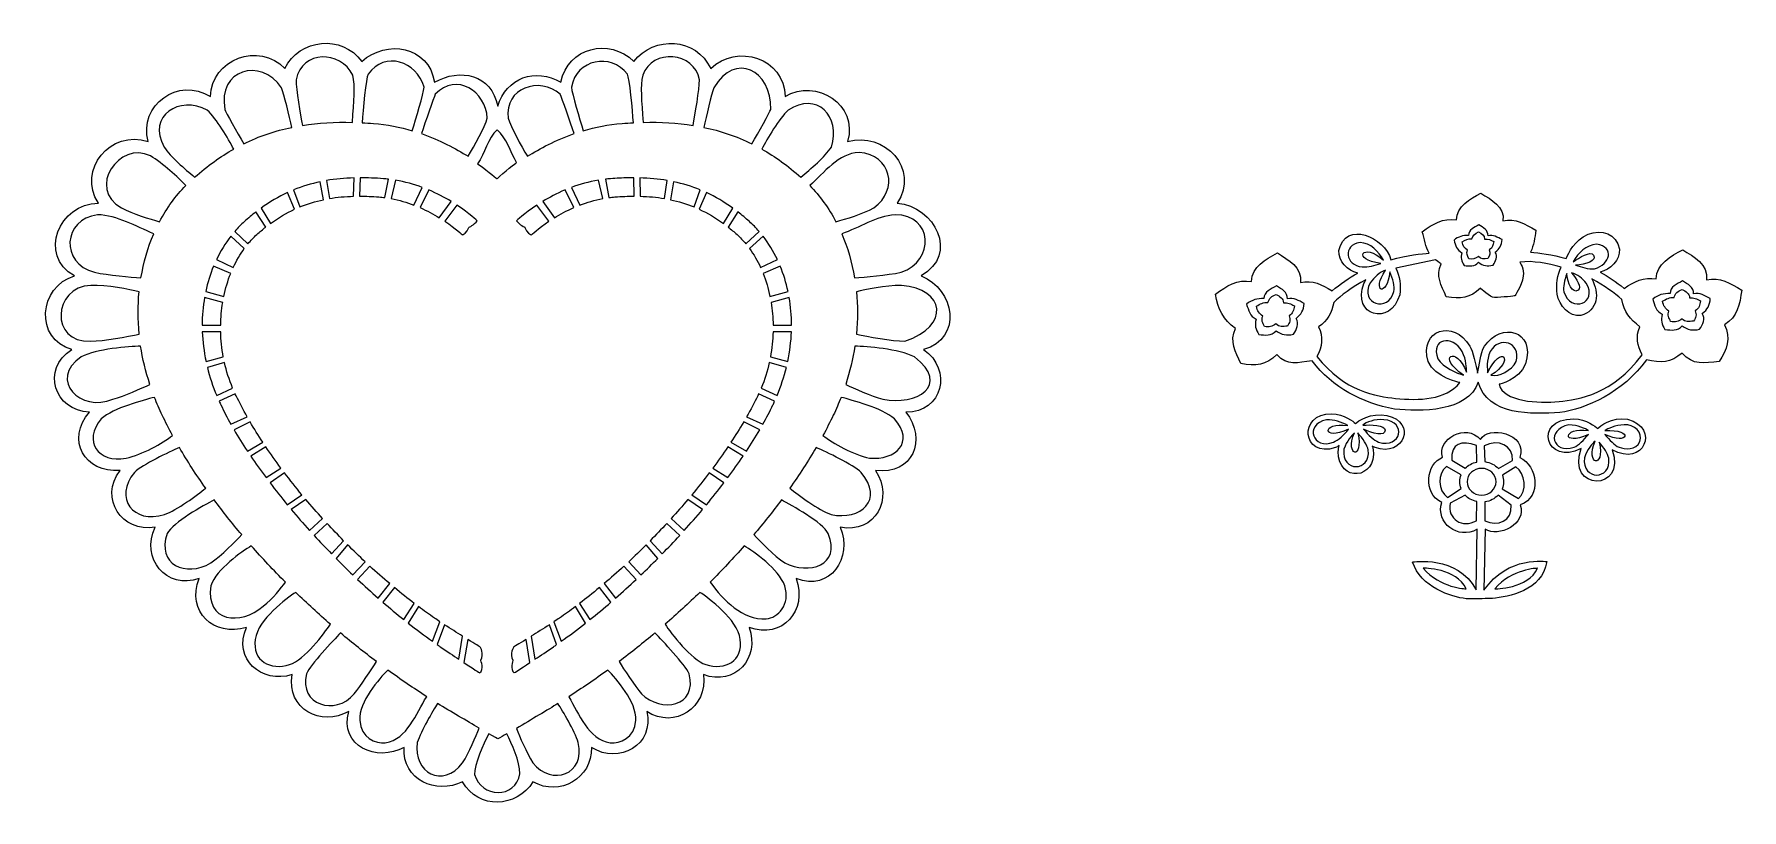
# Model space of a CAD drawing. Header units: centimetres. Extents: x -11.7 to 6.7, y -2.4 to 5.9.
import ezdxf

# ---------------------------------------------------------------- set-up
doc = ezdxf.new("R2010")
doc.units = ezdxf.units.CM
doc.header["$MEASUREMENT"] = 0
doc.layers.add('Layer 1', color=7, linetype='Continuous')

msp = doc.modelspace()

# ---------------------------------------------------------------- linework, layer by layer
at = {"layer": 'Layer 1', "color": 9}
for points, knots in [([(-8.97954, 5.56308), (-9.25268, 5.86035), (-9.77265, 5.66395), (-9.7799, 5.26212), (-9.7799, 5.26212), (-10.12106, 5.48387), (-10.55163, 5.16954), (-10.45046, 4.7809), (-10.45046, 4.7809), (-10.85191, 4.91338), (-11.21635, 4.47601), (-10.98376, 4.11779), (-10.98376, 4.11779), (-11.40434, 4.11541), (-11.63619, 3.55951), (-11.24173, 3.33562), (-11.24173, 3.33562), (-11.6259, 3.22384), (-11.67444, 2.65318), (-11.26818, 2.54352), (-11.26818, 2.54352), (-11.60419, 2.33457), (-11.45698, 1.88368), (-11.07884, 1.87297), (-11.07884, 1.87297), (-11.33755, 1.57447), (-11.13182, 1.21217), (-10.75142, 1.24458), (-10.75142, 1.24458), (-10.97673, 0.94197), (-10.73354, 0.5775), (-10.37274, 0.63439), (-10.37274, 0.63439), (-10.53195, 0.30135), (-10.25426, -0.04257), (-9.89979, 0.08372), (-9.89979, 0.08372), (-10.04318, -0.27274), (-9.74016, -0.54862), (-9.39212, -0.44131), (-9.39212, -0.44131), (-9.54216, -0.78291), (-9.22813, -1.05277), (-8.90182, -0.94898), (-8.90182, -0.94898), (-8.96338, -1.31786), (-8.59076, -1.51711), (-8.29162, -1.3442), (-8.29162, -1.3442), (-8.39707, -1.72064), (-7.98939, -1.8914), (-7.69796, -1.73198), (-7.69796, -1.73198), (-7.71732, -2.08042), (-7.35475, -2.24245), (-7.06958, -2.10157), (-7.06958, -2.10157), (-6.89949, -2.40237), (-6.48781, -2.38116), (-6.31221, -2.10157), (-6.31221, -2.10157), (-6.02298, -2.2649), (-5.67711, -2.06493), (-5.68382, -1.73198), (-5.68382, -1.73198), (-5.38935, -1.92157), (-5.00138, -1.70311), (-5.09016, -1.3442), (-5.09016, -1.3442), (-4.78806, -1.54257), (-4.43249, -1.30012), (-4.47997, -0.94898), (-4.47997, -0.94898), (-4.14003, -1.0749), (-3.86732, -0.77191), (-3.98966, -0.44131), (-3.98966, -0.44131), (-3.62945, -0.57171), (-3.36113, -0.26063), (-3.48199, 0.08372), (-3.48199, 0.08372), (-3.11407, -0.05999), (-2.87497, 0.30807), (-3.00905, 0.63439), (-3.00905, 0.63439), (-2.63131, 0.56288), (-2.43164, 0.9435), (-2.63037, 1.24458), (-2.63037, 1.24458), (-2.22837, 1.19354), (-2.07554, 1.5768), (-2.30377, 1.87297), (-2.30377, 1.87297), (-1.90829, 1.86188), (-1.80012, 2.3352), (-2.1136, 2.54352), (-2.1136, 2.54352), (-1.68872, 2.66396), (-1.77874, 3.19408), (-2.14006, 3.33562), (-2.14006, 3.33562), (-1.72746, 3.57067), (-1.99362, 4.08187), (-2.39803, 4.11779), (-2.39803, 4.11779), (-2.14922, 4.48421), (-2.53777, 4.89146), (-2.93133, 4.7809), (-2.93133, 4.7809), (-2.81071, 5.17757), (-3.26894, 5.46759), (-3.60271, 5.26212), (-3.60271, 5.26212), (-3.6092, 5.6798), (-4.11891, 5.83785), (-4.40225, 5.56308), (-4.40225, 5.56308), (-4.5572, 5.90121), (-5.01165, 5.91878), (-5.22824, 5.6408), (-5.22824, 5.6408), (-5.49303, 5.89905), (-5.93849, 5.7929), (-6.01124, 5.41756), (-6.01124, 5.41756), (-6.28705, 5.57653), (-6.6001, 5.46509), (-6.69089, 5.15959), (-6.69089, 5.15959), (-6.75926, 5.50387), (-7.09547, 5.57258), (-7.37054, 5.41756), (-7.37054, 5.41756), (-7.43548, 5.81068), (-7.88676, 5.8777), (-8.15354, 5.6408), (-8.15354, 5.6408), (-8.36221, 5.93374), (-8.82516, 5.88799), (-8.97954, 5.56308)], [0, 0, 0, 0, 0.02777778, 0.02777778, 0.02777778, 0.02777778, 0.05555556, 0.05555556, 0.05555556, 0.05555556, 0.08333333, 0.08333333, 0.08333333, 0.08333333, 0.11111111, 0.11111111, 0.11111111, 0.11111111, 0.13888889, 0.13888889, 0.13888889, 0.13888889, 0.16666667, 0.16666667, 0.16666667, 0.16666667, 0.19444444, 0.19444444, 0.19444444, 0.19444444, 0.22222222, 0.22222222, 0.22222222, 0.22222222, 0.25, 0.25, 0.25, 0.25, 0.27777778, 0.27777778, 0.27777778, 0.27777778, 0.30555556, 0.30555556, 0.30555556, 0.30555556, 0.33333333, 0.33333333, 0.33333333, 0.33333333, 0.36111111, 0.36111111, 0.36111111, 0.36111111, 0.38888889, 0.38888889, 0.38888889, 0.38888889, 0.41666667, 0.41666667, 0.41666667, 0.41666667, 0.44444444, 0.44444444, 0.44444444, 0.44444444, 0.47222222, 0.47222222, 0.47222222, 0.47222222, 0.5, 0.5, 0.5, 0.5, 0.52777778, 0.52777778, 0.52777778, 0.52777778, 0.55555556, 0.55555556, 0.55555556, 0.55555556, 0.58333333, 0.58333333, 0.58333333, 0.58333333, 0.61111111, 0.61111111, 0.61111111, 0.61111111, 0.63888889, 0.63888889, 0.63888889, 0.63888889, 0.66666667, 0.66666667, 0.66666667, 0.66666667, 0.69444444, 0.69444444, 0.69444444, 0.69444444, 0.72222222, 0.72222222, 0.72222222, 0.72222222, 0.75, 0.75, 0.75, 0.75, 0.77777778, 0.77777778, 0.77777778, 0.77777778, 0.80555556, 0.80555556, 0.80555556, 0.80555556, 0.83333333, 0.83333333, 0.83333333, 0.83333333, 0.86111111, 0.86111111, 0.86111111, 0.86111111, 0.88888889, 0.88888889, 0.88888889, 0.88888889, 0.91666667, 0.91666667, 0.91666667, 0.91666667, 0.94444444, 0.94444444, 0.94444444, 0.94444444, 1, 1, 1, 1]), ([(-9.01426, 5.3572), (-8.98802, 5.29158), (-8.93109, 5.04503), (-8.90595, 4.93221), (-8.90595, 4.93221), (-9.08486, 4.89501), (-9.25584, 4.83729), (-9.42189, 4.75527), (-9.42189, 4.75527), (-9.49206, 4.87516), (-9.61634, 5.09364), (-9.62446, 5.12486), (-9.62446, 5.12486), (-9.70446, 5.54993), (-9.24229, 5.69177), (-9.01426, 5.3572)], [0, 0, 0, 0, 0.2, 0.2, 0.2, 0.2, 0.4, 0.4, 0.4, 0.4, 0.6, 0.6, 0.6, 0.6, 1, 1, 1, 1]), ([(-8.24863, 5.49445), (-8.22119, 5.37592), (-8.23732, 5.21673), (-8.25359, 4.98596), (-8.25359, 4.98596), (-8.44237, 4.99024), (-8.62039, 4.98057), (-8.79102, 4.95371), (-8.79102, 4.95371), (-8.81172, 5.06907), (-8.85882, 5.34249), (-8.85882, 5.44319), (-8.85882, 5.44319), (-8.79096, 5.76595), (-8.38513, 5.757), (-8.24863, 5.49445)], [0, 0, 0, 0, 0.2, 0.2, 0.2, 0.2, 0.4, 0.4, 0.4, 0.4, 0.6, 0.6, 0.6, 0.6, 1, 1, 1, 1]), ([(-7.48299, 5.36547), (-7.48958, 5.29321), (-7.57121, 5.02085), (-7.60949, 4.89583), (-7.60949, 4.89583), (-7.73962, 4.9347), (-7.87961, 4.96327), (-8.02704, 4.97438), (-8.02704, 4.97438), (-8.06845, 4.97758), (-8.10903, 4.97979), (-8.14941, 4.98182), (-8.14941, 4.98182), (-8.13832, 5.11777), (-8.10823, 5.46365), (-8.08492, 5.50355), (-8.08492, 5.50355), (-7.90077, 5.7592), (-7.56438, 5.64123), (-7.48299, 5.36547)], [0, 0, 0, 0, 0.16666667, 0.16666667, 0.16666667, 0.16666667, 0.33333333, 0.33333333, 0.33333333, 0.33333333, 0.5, 0.5, 0.5, 0.5, 0.66666667, 0.66666667, 0.66666667, 0.66666667, 1, 1, 1, 1]), ([(-5.29687, 5.50355), (-5.27356, 5.46368), (-5.24349, 5.11777), (-5.23238, 4.98182), (-5.23238, 4.98182), (-5.27275, 4.97981), (-5.31331, 4.97761), (-5.35475, 4.97438), (-5.35475, 4.97438), (-5.50217, 4.9633), (-5.64222, 4.93459), (-5.77229, 4.89583), (-5.77229, 4.89583), (-5.8106, 5.02085), (-5.89218, 5.29321), (-5.8988, 5.36547), (-5.8988, 5.36547), (-5.84616, 5.6649), (-5.47302, 5.73659), (-5.29687, 5.50355)], [0, 0, 0, 0, 0.16666667, 0.16666667, 0.16666667, 0.16666667, 0.33333333, 0.33333333, 0.33333333, 0.33333333, 0.5, 0.5, 0.5, 0.5, 0.66666667, 0.66666667, 0.66666667, 0.66666667, 1, 1, 1, 1]), ([(-4.52296, 5.44319), (-4.52296, 5.34249), (-4.57007, 5.06904), (-4.59076, 4.95371), (-4.59076, 4.95371), (-4.76142, 4.98057), (-4.93944, 4.99024), (-5.1282, 4.98596), (-5.1282, 4.98596), (-5.14455, 5.2167), (-5.1606, 5.37592), (-5.13316, 5.49445), (-5.13316, 5.49445), (-5.02959, 5.78235), (-4.5754, 5.74349), (-4.52296, 5.44319)], [0, 0, 0, 0, 0.2, 0.2, 0.2, 0.2, 0.4, 0.4, 0.4, 0.4, 0.6, 0.6, 0.6, 0.6, 1, 1, 1, 1]), ([(-3.75732, 5.12486), (-3.76547, 5.09364), (-3.88984, 4.87518), (-3.9599, 4.75527), (-3.9599, 4.75527), (-4.126, 4.83729), (-4.29692, 4.89501), (-4.47583, 4.93221), (-4.47583, 4.93221), (-4.4507, 5.04503), (-4.39377, 5.29158), (-4.36752, 5.3572), (-4.36752, 5.3572), (-4.14028, 5.74953), (-3.74854, 5.5488), (-3.75732, 5.12486)], [0, 0, 0, 0, 0.2, 0.2, 0.2, 0.2, 0.4, 0.4, 0.4, 0.4, 0.6, 0.6, 0.6, 0.6, 1, 1, 1, 1]), ([(-6.80334, 5.02978), (-6.82798, 4.93765), (-6.94456, 4.73171), (-7.00922, 4.62133), (-7.00922, 4.62133), (-7.14315, 4.70486), (-7.31423, 4.79525), (-7.51193, 4.86441), (-7.51193, 4.86441), (-7.46989, 4.98739), (-7.38177, 5.24315), (-7.36227, 5.28857), (-7.36227, 5.28857), (-7.13265, 5.52601), (-6.81841, 5.31965), (-6.80334, 5.02978)], [0, 0, 0, 0, 0.2, 0.2, 0.2, 0.2, 0.4, 0.4, 0.4, 0.4, 0.6, 0.6, 0.6, 0.6, 1, 1, 1, 1]), ([(-6.01951, 5.28857), (-6.00004, 5.24315), (-5.91193, 4.98742), (-5.86986, 4.86441), (-5.86986, 4.86441), (-6.06753, 4.79533), (-6.23863, 4.70488), (-6.37257, 4.62133), (-6.37257, 4.62133), (-6.43726, 4.73171), (-6.55392, 4.93765), (-6.57844, 5.02978), (-6.57844, 5.02978), (-6.62374, 5.35585), (-6.24046, 5.48318), (-6.01951, 5.28857)], [0, 0, 0, 0, 0.2, 0.2, 0.2, 0.2, 0.4, 0.4, 0.4, 0.4, 0.6, 0.6, 0.6, 0.6, 1, 1, 1, 1]), ([(-3.10331, 4.72055), (-3.177, 4.61741), (-3.32613, 4.4824), (-3.43238, 4.39726), (-3.43238, 4.39726), (-3.57076, 4.51815), (-3.71009, 4.61854), (-3.85241, 4.69905), (-3.85241, 4.69905), (-3.79375, 4.80851), (-3.66937, 5.02711), (-3.56798, 5.11577), (-3.56798, 5.11577), (-3.26614, 5.32433), (-2.99654, 5.04958), (-3.10331, 4.72055)], [0, 0, 0, 0, 0.2, 0.2, 0.2, 0.2, 0.4, 0.4, 0.4, 0.4, 0.6, 0.6, 0.6, 0.6, 1, 1, 1, 1]), ([(-9.8138, 5.11577), (-9.71242, 5.02708), (-9.58806, 4.80851), (-9.52938, 4.69905), (-9.52938, 4.69905), (-9.6717, 4.61854), (-9.81095, 4.51817), (-9.9494, 4.39726), (-9.9494, 4.39726), (-10.05563, 4.4824), (-10.20479, 4.61741), (-10.27848, 4.72055), (-10.27848, 4.72055), (-10.46559, 5.05829), (-10.10713, 5.28051), (-9.8138, 5.11577)], [0, 0, 0, 0, 0.2, 0.2, 0.2, 0.2, 0.4, 0.4, 0.4, 0.4, 0.6, 0.6, 0.6, 0.6, 1, 1, 1, 1]), ([(-10.42482, 4.62546), (-10.29119, 4.54773), (-10.12577, 4.38998), (-10.04449, 4.30796), (-10.04449, 4.30796), (-10.15373, 4.19615), (-10.24843, 4.06466), (-10.32561, 3.91853), (-10.32561, 3.91853), (-10.43488, 3.94716), (-10.61147, 3.99956), (-10.73406, 4.06653), (-10.73406, 4.06653), (-11.11584, 4.27174), (-10.75739, 4.79265), (-10.42482, 4.62546)], [0, 0, 0, 0, 0.2, 0.2, 0.2, 0.2, 0.4, 0.4, 0.4, 0.4, 0.6, 0.6, 0.6, 0.6, 1, 1, 1, 1]), ([(-6.69585, 4.90658), (-6.60316, 4.82084), (-6.55027, 4.66898), (-6.48998, 4.55353), (-6.48998, 4.55353), (-6.48998, 4.55353), (-6.62814, 4.4527), (-6.69833, 4.37907), (-6.69833, 4.37907), (-6.69833, 4.37907), (-6.77422, 4.44574), (-6.90752, 4.5403), (-6.90752, 4.5403), (-6.82897, 4.65274), (-6.8005, 4.81531), (-6.69585, 4.90658)], [0, 0, 0, 0, 0.2, 0.2, 0.2, 0.2, 0.4, 0.4, 0.4, 0.4, 0.6, 0.6, 0.6, 0.6, 1, 1, 1, 1]), ([(-2.80648, 4.66267), (-2.4585, 4.63428), (-2.3803, 4.2636), (-2.64773, 4.06653), (-2.64773, 4.06653), (-2.77037, 3.99956), (-2.94693, 3.94713), (-3.05618, 3.91853), (-3.05618, 3.91853), (-3.13338, 4.06466), (-3.22803, 4.19615), (-3.3373, 4.30796), (-3.3373, 4.30796), (-3.18243, 4.44354), (-3.02949, 4.65404), (-2.80648, 4.66267)], [0, 0, 0, 0, 0.2, 0.2, 0.2, 0.2, 0.4, 0.4, 0.4, 0.4, 0.6, 0.6, 0.6, 0.6, 1, 1, 1, 1]), ([(-8.95225, 4.23107), (-8.95225, 4.23107), (-8.87536, 4.05247), (-8.87536, 4.05247), (-8.87536, 4.05247), (-8.96365, 4.01149), (-9.04986, 3.96086), (-9.13498, 3.89868), (-9.13498, 3.89868), (-9.13498, 3.89868), (-9.23585, 4.06405), (-9.23585, 4.06405), (-9.23585, 4.06405), (-9.1428, 4.13094), (-9.04867, 4.18641), (-8.95225, 4.23107)], [0, 0, 0, 0, 0.2, 0.2, 0.2, 0.2, 0.4, 0.4, 0.4, 0.4, 0.6, 0.6, 0.6, 0.6, 1, 1, 1, 1]), ([(-8.5992, 4.34765), (-8.5992, 4.34765), (-8.5653, 4.155), (-8.5653, 4.155), (-8.5653, 4.155), (-8.65283, 4.13658), (-8.73728, 4.11061), (-8.81996, 4.07645), (-8.81996, 4.07645), (-8.81996, 4.07645), (-8.88528, 4.26001), (-8.88528, 4.26001), (-8.88528, 4.26001), (-8.79254, 4.29803), (-8.69733, 4.32677), (-8.5992, 4.34765)], [0, 0, 0, 0, 0.2, 0.2, 0.2, 0.2, 0.4, 0.4, 0.4, 0.4, 0.6, 0.6, 0.6, 0.6, 1, 1, 1, 1]), ([(-8.23623, 4.38899), (-8.23623, 4.38899), (-8.24036, 4.19138), (-8.24036, 4.19138), (-8.24036, 4.19138), (-8.33042, 4.18903), (-8.41696, 4.18153), (-8.50081, 4.1674), (-8.50081, 4.1674), (-8.50081, 4.1674), (-8.53057, 4.36088), (-8.53057, 4.36088), (-8.53057, 4.36088), (-8.43567, 4.3771), (-8.33812, 4.38605), (-8.23623, 4.38899)], [0, 0, 0, 0, 0.2, 0.2, 0.2, 0.2, 0.4, 0.4, 0.4, 0.4, 0.6, 0.6, 0.6, 0.6, 1, 1, 1, 1]), ([(-8.17173, 4.38982), (-8.09061, 4.39016), (-8.00682, 4.38739), (-7.92038, 4.38072), (-7.92038, 4.38072), (-7.90199, 4.37937), (-7.88383, 4.37713), (-7.86581, 4.37493), (-7.86581, 4.37493), (-7.86581, 4.37493), (-7.90384, 4.17732), (-7.90384, 4.17732), (-7.90384, 4.17732), (-7.92535, 4.18018), (-7.94712, 4.18227), (-7.96916, 4.18394), (-7.96916, 4.18394), (-8.04015, 4.18934), (-8.10903, 4.19205), (-8.17587, 4.19221), (-8.17587, 4.19221), (-8.17587, 4.19221), (-8.17173, 4.38982), (-8.17173, 4.38982)], [0, 0, 0, 0, 0.14285714, 0.14285714, 0.14285714, 0.14285714, 0.28571429, 0.28571429, 0.28571429, 0.28571429, 0.42857143, 0.42857143, 0.42857143, 0.42857143, 0.57142857, 0.57142857, 0.57142857, 0.57142857, 0.71428571, 0.71428571, 0.71428571, 0.71428571, 1, 1, 1, 1]), ([(-7.79057, 4.36419), (-7.68767, 4.34678), (-7.59147, 4.31954), (-7.50283, 4.28646), (-7.50283, 4.28646), (-7.50283, 4.28646), (-7.59296, 4.09712), (-7.59296, 4.09712), (-7.59296, 4.09712), (-7.66847, 4.12607), (-7.75011, 4.15044), (-7.83687, 4.16658), (-7.83687, 4.16658), (-7.83687, 4.16658), (-7.79057, 4.36419), (-7.79057, 4.36419)], [0, 0, 0, 0, 0.2, 0.2, 0.2, 0.2, 0.4, 0.4, 0.4, 0.4, 0.6, 0.6, 0.6, 0.6, 1, 1, 1, 1]), ([(-7.43338, 4.25918), (-7.34302, 4.22097), (-7.26145, 4.17805), (-7.19195, 4.13598), (-7.19195, 4.13598), (-7.19195, 4.13598), (-7.31928, 3.96152), (-7.31928, 3.96152), (-7.31928, 3.96152), (-7.37918, 3.99819), (-7.44896, 4.03618), (-7.52598, 4.06984), (-7.52598, 4.06984), (-7.52598, 4.06984), (-7.43338, 4.25918), (-7.43338, 4.25918)], [0, 0, 0, 0, 0.2, 0.2, 0.2, 0.2, 0.4, 0.4, 0.4, 0.4, 0.6, 0.6, 0.6, 0.6, 1, 1, 1, 1]), ([(-5.96742, 4.25918), (-5.96742, 4.25918), (-5.87482, 4.06984), (-5.87482, 4.06984), (-5.87482, 4.06984), (-5.95189, 4.03618), (-6.02082, 3.99819), (-6.0807, 3.96152), (-6.0807, 3.96152), (-6.0807, 3.96152), (-6.20803, 4.13598), (-6.20803, 4.13598), (-6.20803, 4.13598), (-6.13847, 4.17805), (-6.05783, 4.22097), (-5.96742, 4.25918)], [0, 0, 0, 0, 0.2, 0.2, 0.2, 0.2, 0.4, 0.4, 0.4, 0.4, 0.6, 0.6, 0.6, 0.6, 1, 1, 1, 1]), ([(-5.60941, 4.36419), (-5.60941, 4.36419), (-5.56311, 4.16658), (-5.56311, 4.16658), (-5.56311, 4.16658), (-5.64989, 4.15044), (-5.73153, 4.12604), (-5.80702, 4.09712), (-5.80702, 4.09712), (-5.80702, 4.09712), (-5.89797, 4.28646), (-5.89797, 4.28646), (-5.89797, 4.28646), (-5.80939, 4.31954), (-5.71228, 4.34678), (-5.60941, 4.36419)], [0, 0, 0, 0, 0.2, 0.2, 0.2, 0.2, 0.4, 0.4, 0.4, 0.4, 0.6, 0.6, 0.6, 0.6, 1, 1, 1, 1]), ([(-5.29025, 4.38982), (-5.26967, 4.39018), (-5.24934, 4.3899), (-5.22907, 4.38982), (-5.22907, 4.38982), (-5.22907, 4.38982), (-5.22494, 4.19221), (-5.22494, 4.19221), (-5.22494, 4.19221), (-5.29172, 4.19205), (-5.36065, 4.18934), (-5.43164, 4.18394), (-5.43164, 4.18394), (-5.45368, 4.18227), (-5.47468, 4.18018), (-5.49613, 4.17732), (-5.49613, 4.17732), (-5.49613, 4.17732), (-5.53417, 4.37493), (-5.53417, 4.37493), (-5.53417, 4.37493), (-5.51615, 4.37713), (-5.49796, 4.37937), (-5.4796, 4.38072), (-5.4796, 4.38072), (-5.41477, 4.38572), (-5.35199, 4.38873), (-5.29025, 4.38982)], [0, 0, 0, 0, 0.125, 0.125, 0.125, 0.125, 0.25, 0.25, 0.25, 0.25, 0.375, 0.375, 0.375, 0.375, 0.5, 0.5, 0.5, 0.5, 0.625, 0.625, 0.625, 0.625, 0.75, 0.75, 0.75, 0.75, 1, 1, 1, 1]), ([(-5.16458, 4.38899), (-5.06269, 4.38605), (-4.96431, 4.3771), (-4.8694, 4.36088), (-4.8694, 4.36088), (-4.8694, 4.36088), (-4.89999, 4.1674), (-4.89999, 4.1674), (-4.89999, 4.1674), (-4.98387, 4.18153), (-5.07038, 4.18903), (-5.16044, 4.19138), (-5.16044, 4.19138), (-5.16044, 4.19138), (-5.16458, 4.38899), (-5.16458, 4.38899)], [0, 0, 0, 0, 0.2, 0.2, 0.2, 0.2, 0.4, 0.4, 0.4, 0.4, 0.6, 0.6, 0.6, 0.6, 1, 1, 1, 1]), ([(-4.80077, 4.34765), (-4.70264, 4.32677), (-4.6074, 4.29803), (-4.51469, 4.26001), (-4.51469, 4.26001), (-4.51469, 4.26001), (-4.58001, 4.07645), (-4.58001, 4.07645), (-4.58001, 4.07645), (-4.66272, 4.11061), (-4.74713, 4.13658), (-4.83468, 4.155), (-4.83468, 4.155), (-4.83468, 4.155), (-4.80077, 4.34765), (-4.80077, 4.34765)], [0, 0, 0, 0, 0.2, 0.2, 0.2, 0.2, 0.4, 0.4, 0.4, 0.4, 0.6, 0.6, 0.6, 0.6, 1, 1, 1, 1]), ([(-4.44855, 4.23107), (-4.35213, 4.18641), (-4.258, 4.13094), (-4.16495, 4.06405), (-4.16495, 4.06405), (-4.16495, 4.06405), (-4.26582, 3.89868), (-4.26582, 3.89868), (-4.26582, 3.89868), (-4.35104, 3.96086), (-4.43713, 4.01149), (-4.52544, 4.05247), (-4.52544, 4.05247), (-4.52544, 4.05247), (-4.44855, 4.23107), (-4.44855, 4.23107)], [0, 0, 0, 0, 0.2, 0.2, 0.2, 0.2, 0.4, 0.4, 0.4, 0.4, 0.6, 0.6, 0.6, 0.6, 1, 1, 1, 1]), ([(-7.13076, 4.09712), (-6.99188, 4.00592), (-6.91166, 3.92845), (-6.91166, 3.92845), (-6.91166, 3.92845), (-6.94393, 3.88334), (-7.00178, 3.85734), (-7.00178, 3.85734), (-7.00178, 3.85734), (-7.01469, 3.79929), (-7.07123, 3.77714), (-7.07123, 3.77714), (-7.07123, 3.77714), (-7.07123, 3.77714), (-7.14082, 3.84356), (-7.26057, 3.92349), (-7.26057, 3.92349), (-7.26057, 3.92349), (-7.13076, 4.09712), (-7.13076, 4.09712)], [0, 0, 0, 0, 0.16666667, 0.16666667, 0.16666667, 0.16666667, 0.33333333, 0.33333333, 0.33333333, 0.33333333, 0.5, 0.5, 0.5, 0.5, 0.66666667, 0.66666667, 0.66666667, 0.66666667, 1, 1, 1, 1]), ([(-6.27004, 4.09712), (-6.27004, 4.09712), (-6.14023, 3.92349), (-6.14023, 3.92349), (-6.14023, 3.92349), (-6.26003, 3.84356), (-6.32957, 3.77714), (-6.32957, 3.77714), (-6.32957, 3.77714), (-6.32957, 3.77714), (-6.38526, 3.79929), (-6.3982, 3.85734), (-6.3982, 3.85734), (-6.3982, 3.85734), (-6.4561, 3.88334), (-6.48832, 3.92845), (-6.48832, 3.92845), (-6.48832, 3.92845), (-6.40892, 4.00592), (-6.27004, 4.09712)], [0, 0, 0, 0, 0.16666667, 0.16666667, 0.16666667, 0.16666667, 0.33333333, 0.33333333, 0.33333333, 0.33333333, 0.5, 0.5, 0.5, 0.5, 0.66666667, 0.66666667, 0.66666667, 0.66666667, 1, 1, 1, 1]), ([(-10.99368, 3.99377), (-10.78054, 3.9839), (-10.58158, 3.87039), (-10.38844, 3.78789), (-10.38844, 3.78789), (-10.45184, 3.64118), (-10.49845, 3.48213), (-10.52652, 3.31412), (-10.52652, 3.31412), (-10.63844, 3.32238), (-10.87385, 3.3426), (-11.02675, 3.37448), (-11.02675, 3.37448), (-11.39805, 3.47409), (-11.36619, 3.94242), (-10.99368, 3.99377)], [0, 0, 0, 0, 0.2, 0.2, 0.2, 0.2, 0.4, 0.4, 0.4, 0.4, 0.6, 0.6, 0.6, 0.6, 1, 1, 1, 1]), ([(-9.29125, 4.02271), (-9.29125, 4.02271), (-9.18459, 3.86065), (-9.18459, 3.86065), (-9.18459, 3.86065), (-9.21692, 3.83525), (-9.24918, 3.80838), (-9.28133, 3.77962), (-9.28133, 3.77962), (-9.31488, 3.74959), (-9.34673, 3.71607), (-9.37641, 3.6804), (-9.37641, 3.6804), (-9.37641, 3.6804), (-9.5178, 3.81435), (-9.5178, 3.81435), (-9.5178, 3.81435), (-9.48502, 3.85221), (-9.45099, 3.88745), (-9.41445, 3.92018), (-9.41445, 3.92018), (-9.37367, 3.95669), (-9.33229, 3.99098), (-9.29125, 4.02271)], [0, 0, 0, 0, 0.14285714, 0.14285714, 0.14285714, 0.14285714, 0.28571429, 0.28571429, 0.28571429, 0.28571429, 0.42857143, 0.42857143, 0.42857143, 0.42857143, 0.57142857, 0.57142857, 0.57142857, 0.57142857, 0.71428571, 0.71428571, 0.71428571, 0.71428571, 1, 1, 1, 1]), ([(-4.10873, 4.02271), (-4.06766, 3.99098), (-4.02715, 3.95672), (-3.98636, 3.92018), (-3.98636, 3.92018), (-3.94987, 3.88745), (-3.91498, 3.85221), (-3.88218, 3.81435), (-3.88218, 3.81435), (-3.88218, 3.81435), (-4.02439, 3.6804), (-4.02439, 3.6804), (-4.02439, 3.6804), (-4.054, 3.71607), (-4.08505, 3.74957), (-4.11865, 3.77962), (-4.11865, 3.77962), (-4.15074, 3.80838), (-4.18305, 3.83525), (-4.21538, 3.86065), (-4.21538, 3.86065), (-4.21538, 3.86065), (-4.10873, 4.02271), (-4.10873, 4.02271)], [0, 0, 0, 0, 0.14285714, 0.14285714, 0.14285714, 0.14285714, 0.28571429, 0.28571429, 0.28571429, 0.28571429, 0.42857143, 0.42857143, 0.42857143, 0.42857143, 0.57142857, 0.57142857, 0.57142857, 0.57142857, 0.71428571, 0.71428571, 0.71428571, 0.71428571, 1, 1, 1, 1]), ([(-2.42035, 3.99377), (-2.00578, 3.99005), (-1.99418, 3.49939), (-2.35503, 3.37448), (-2.35503, 3.37448), (-2.50794, 3.3426), (-2.74337, 3.32235), (-2.85526, 3.31412), (-2.85526, 3.31412), (-2.88336, 3.48213), (-2.92992, 3.64118), (-2.99334, 3.78789), (-2.99334, 3.78789), (-2.80358, 3.85285), (-2.62402, 3.97717), (-2.42035, 3.99377)], [0, 0, 0, 0, 0.2, 0.2, 0.2, 0.2, 0.4, 0.4, 0.4, 0.4, 0.6, 0.6, 0.6, 0.6, 1, 1, 1, 1]), ([(-9.56162, 3.76143), (-9.56162, 3.76143), (-9.4161, 3.62914), (-9.4161, 3.62914), (-9.4161, 3.62914), (-9.46113, 3.56731), (-9.50063, 3.49911), (-9.53434, 3.42574), (-9.53434, 3.42574), (-9.53434, 3.42574), (-9.71458, 3.5109), (-9.71458, 3.5109), (-9.71458, 3.5109), (-9.67146, 3.6016), (-9.62028, 3.68579), (-9.56162, 3.76143)], [0, 0, 0, 0, 0.2, 0.2, 0.2, 0.2, 0.4, 0.4, 0.4, 0.4, 0.6, 0.6, 0.6, 0.6, 1, 1, 1, 1]), ([(-3.83918, 3.76143), (-3.78052, 3.68579), (-3.7286, 3.6016), (-3.68539, 3.5109), (-3.68539, 3.5109), (-3.68539, 3.5109), (-3.86564, 3.42574), (-3.86564, 3.42574), (-3.86564, 3.42574), (-3.89927, 3.49908), (-3.93879, 3.56731), (-3.98387, 3.62914), (-3.98387, 3.62914), (-3.98387, 3.62914), (-3.83918, 3.76143), (-3.83918, 3.76143)], [0, 0, 0, 0, 0.2, 0.2, 0.2, 0.2, 0.4, 0.4, 0.4, 0.4, 0.6, 0.6, 0.6, 0.6, 1, 1, 1, 1]), ([(-9.74683, 3.43897), (-9.74683, 3.43897), (-9.56162, 3.36208), (-9.56162, 3.36208), (-9.56162, 3.36208), (-9.59268, 3.28408), (-9.61732, 3.20108), (-9.63521, 3.11486), (-9.63521, 3.11486), (-9.63521, 3.11486), (-9.83034, 3.16777), (-9.83034, 3.16777), (-9.83034, 3.16777), (-9.81005, 3.26252), (-9.78207, 3.35351), (-9.74683, 3.43897)], [0, 0, 0, 0, 0.2, 0.2, 0.2, 0.2, 0.4, 0.4, 0.4, 0.4, 0.6, 0.6, 0.6, 0.6, 1, 1, 1, 1]), ([(-3.65397, 3.43897), (-3.61886, 3.35351), (-3.59081, 3.26249), (-3.57046, 3.16777), (-3.57046, 3.16777), (-3.57046, 3.16777), (-3.76477, 3.11486), (-3.76477, 3.11486), (-3.76477, 3.11486), (-3.78268, 3.20108), (-3.80732, 3.28408), (-3.83835, 3.36208), (-3.83835, 3.36208), (-3.83835, 3.36208), (-3.65397, 3.43897), (-3.65397, 3.43897)], [0, 0, 0, 0, 0.2, 0.2, 0.2, 0.2, 0.4, 0.4, 0.4, 0.4, 0.6, 0.6, 0.6, 0.6, 1, 1, 1, 1]), ([(-11.06561, 3.23392), (-10.88914, 3.23891), (-10.64814, 3.18921), (-10.54637, 3.16612), (-10.54637, 3.16612), (-10.56084, 3.01906), (-10.56089, 2.86662), (-10.54554, 2.71054), (-10.54554, 2.71054), (-10.6673, 2.68522), (-10.92975, 2.63447), (-11.06561, 2.63447), (-11.06561, 2.63447), (-11.5117, 2.61459), (-11.47313, 3.21658), (-11.06561, 3.23392)], [0, 0, 0, 0, 0.2, 0.2, 0.2, 0.2, 0.4, 0.4, 0.4, 0.4, 0.6, 0.6, 0.6, 0.6, 1, 1, 1, 1]), ([(-2.35255, 3.23392), (-1.87775, 3.19581), (-1.82369, 2.7972), (-2.31617, 2.63447), (-2.31617, 2.63447), (-2.45206, 2.63447), (-2.71454, 2.68522), (-2.83624, 2.71054), (-2.83624, 2.71054), (-2.8209, 2.86662), (-2.82095, 3.01906), (-2.83542, 3.16612), (-2.83542, 3.16612), (-2.74041, 3.1877), (-2.52444, 3.23212), (-2.35255, 3.23392)], [0, 0, 0, 0, 0.2, 0.2, 0.2, 0.2, 0.4, 0.4, 0.4, 0.4, 0.6, 0.6, 0.6, 0.6, 1, 1, 1, 1]), ([(-9.84274, 3.10328), (-9.84274, 3.10328), (-9.64761, 3.05036), (-9.64761, 3.05036), (-9.64761, 3.05036), (-9.66071, 2.97086), (-9.66779, 2.88884), (-9.66911, 2.80562), (-9.66911, 2.80562), (-9.66911, 2.80562), (-9.86837, 2.80562), (-9.86837, 2.80562), (-9.86837, 2.80562), (-9.86835, 2.90786), (-9.85936, 3.00729), (-9.84274, 3.10328)], [0, 0, 0, 0, 0.2, 0.2, 0.2, 0.2, 0.4, 0.4, 0.4, 0.4, 0.6, 0.6, 0.6, 0.6, 1, 1, 1, 1]), ([(-3.55806, 3.10328), (-3.54139, 3.00726), (-3.53251, 2.90783), (-3.53243, 2.80562), (-3.53243, 2.80562), (-3.53243, 2.80562), (-3.73087, 2.80562), (-3.73087, 2.80562), (-3.73087, 2.80562), (-3.73217, 2.88884), (-3.74015, 2.97086), (-3.75319, 3.05036), (-3.75319, 3.05036), (-3.75319, 3.05036), (-3.55806, 3.10328), (-3.55806, 3.10328)], [0, 0, 0, 0, 0.2, 0.2, 0.2, 0.2, 0.4, 0.4, 0.4, 0.4, 0.6, 0.6, 0.6, 0.6, 1, 1, 1, 1]), ([(-10.52983, 2.58073), (-10.50917, 2.44526), (-10.47594, 2.30786), (-10.43061, 2.1698), (-10.43061, 2.1698), (-10.52017, 2.12773), (-10.70349, 2.04472), (-10.82914, 2.01022), (-10.82914, 2.01022), (-11.1742, 1.86459), (-11.52805, 2.21654), (-11.16897, 2.46663), (-11.16897, 2.46663), (-11.00257, 2.55328), (-10.6576, 2.57533), (-10.52983, 2.58073)], [0, 0, 0, 0, 0.2, 0.2, 0.2, 0.2, 0.4, 0.4, 0.4, 0.4, 0.6, 0.6, 0.6, 0.6, 1, 1, 1, 1]), ([(-9.86672, 2.73452), (-9.86672, 2.73452), (-9.66911, 2.73452), (-9.66911, 2.73452), (-9.66911, 2.73452), (-9.66678, 2.64567), (-9.65767, 2.55541), (-9.641, 2.4658), (-9.641, 2.4658), (-9.641, 2.4658), (-9.82703, 2.41619), (-9.82703, 2.41619), (-9.82703, 2.41619), (-9.84973, 2.52388), (-9.86273, 2.63046), (-9.86672, 2.73452)], [0, 0, 0, 0, 0.2, 0.2, 0.2, 0.2, 0.4, 0.4, 0.4, 0.4, 0.6, 0.6, 0.6, 0.6, 1, 1, 1, 1]), ([(-3.73169, 2.73452), (-3.73169, 2.73452), (-3.53408, 2.73452), (-3.53408, 2.73452), (-3.53408, 2.73452), (-3.53808, 2.63043), (-3.55109, 2.52388), (-3.57377, 2.41619), (-3.57377, 2.41619), (-3.57377, 2.41619), (-3.75981, 2.4658), (-3.75981, 2.4658), (-3.75981, 2.4658), (-3.74316, 2.55539), (-3.73397, 2.64567), (-3.73169, 2.73452)], [0, 0, 0, 0, 0.2, 0.2, 0.2, 0.2, 0.4, 0.4, 0.4, 0.4, 0.6, 0.6, 0.6, 0.6, 1, 1, 1, 1]), ([(-2.85195, 2.58073), (-2.72421, 2.57533), (-2.37919, 2.55328), (-2.21282, 2.46663), (-2.21282, 2.46663), (-1.81404, 2.15818), (-2.19306, 1.93787), (-2.55264, 2.01022), (-2.55264, 2.01022), (-2.67832, 2.04472), (-2.86164, 2.12773), (-2.95117, 2.1698), (-2.95117, 2.1698), (-2.90585, 2.30786), (-2.87262, 2.44529), (-2.85195, 2.58073)], [0, 0, 0, 0, 0.2, 0.2, 0.2, 0.2, 0.4, 0.4, 0.4, 0.4, 0.6, 0.6, 0.6, 0.6, 1, 1, 1, 1]), ([(-9.6286, 2.40544), (-9.60777, 2.31265), (-9.57842, 2.22082), (-9.54095, 2.13094), (-9.54095, 2.13094), (-9.54095, 2.13094), (-9.7121, 2.04991), (-9.7121, 2.04991), (-9.7121, 2.04991), (-9.75425, 2.15069), (-9.78757, 2.25158), (-9.81215, 2.3517), (-9.81215, 2.3517), (-9.81215, 2.3517), (-9.6286, 2.40544), (-9.6286, 2.40544)], [0, 0, 0, 0, 0.2, 0.2, 0.2, 0.2, 0.4, 0.4, 0.4, 0.4, 0.6, 0.6, 0.6, 0.6, 1, 1, 1, 1]), ([(-3.77221, 2.40544), (-3.77221, 2.40544), (-3.58865, 2.3517), (-3.58865, 2.3517), (-3.58865, 2.3517), (-3.61329, 2.25158), (-3.64645, 2.15069), (-3.6887, 2.04991), (-3.6887, 2.04991), (-3.6887, 2.04991), (-3.85902, 2.13094), (-3.85902, 2.13094), (-3.85902, 2.13094), (-3.82159, 2.22079), (-3.793, 2.31265), (-3.77221, 2.40544)], [0, 0, 0, 0, 0.2, 0.2, 0.2, 0.2, 0.4, 0.4, 0.4, 0.4, 0.6, 0.6, 0.6, 0.6, 1, 1, 1, 1]), ([(-10.381, 2.03006), (-10.35605, 1.96619), (-10.32808, 1.90201), (-10.29749, 1.83824), (-10.29749, 1.83824), (-10.26289, 1.76614), (-10.22618, 1.69387), (-10.1867, 1.62161), (-10.1867, 1.62161), (-10.29473, 1.53655), (-10.51238, 1.41269), (-10.68693, 1.37853), (-10.68693, 1.37853), (-10.98494, 1.31797), (-11.15601, 1.56333), (-10.95399, 1.79938), (-10.95399, 1.79938), (-10.81911, 1.91699), (-10.5006, 2.00146), (-10.381, 2.03006)], [0, 0, 0, 0, 0.16666667, 0.16666667, 0.16666667, 0.16666667, 0.33333333, 0.33333333, 0.33333333, 0.33333333, 0.5, 0.5, 0.5, 0.5, 0.66666667, 0.66666667, 0.66666667, 0.66666667, 1, 1, 1, 1]), ([(-9.51367, 2.0681), (-9.51044, 2.06119), (-9.50705, 2.05433), (-9.50374, 2.04743), (-9.50374, 2.04743), (-9.46768, 1.97305), (-9.42781, 1.89743), (-9.38468, 1.82171), (-9.38468, 1.82171), (-9.38468, 1.82171), (-9.55914, 1.7415), (-9.55914, 1.7415), (-9.55914, 1.7415), (-9.59857, 1.81151), (-9.63488, 1.88114), (-9.66745, 1.94904), (-9.66745, 1.94904), (-9.6737, 1.96216), (-9.67972, 1.9756), (-9.68564, 1.98872), (-9.68564, 1.98872), (-9.68564, 1.98872), (-9.51367, 2.0681), (-9.51367, 2.0681)], [0, 0, 0, 0, 0.14285714, 0.14285714, 0.14285714, 0.14285714, 0.28571429, 0.28571429, 0.28571429, 0.28571429, 0.42857143, 0.42857143, 0.42857143, 0.42857143, 0.57142857, 0.57142857, 0.57142857, 0.57142857, 0.71428571, 0.71428571, 0.71428571, 0.71428571, 1, 1, 1, 1]), ([(-3.88714, 2.0681), (-3.88714, 2.0681), (-3.71516, 1.98872), (-3.71516, 1.98872), (-3.71516, 1.98872), (-3.72111, 1.9756), (-3.72708, 1.96216), (-3.73335, 1.94904), (-3.73335, 1.94904), (-3.76592, 1.88114), (-3.80226, 1.81151), (-3.84166, 1.7415), (-3.84166, 1.7415), (-3.84166, 1.7415), (-4.01612, 1.82171), (-4.01612, 1.82171), (-4.01612, 1.82171), (-3.97297, 1.89743), (-3.93232, 1.97305), (-3.89623, 2.04743), (-3.89623, 2.04743), (-3.89287, 2.05433), (-3.89034, 2.06119), (-3.88714, 2.0681)], [0, 0, 0, 0, 0.14285714, 0.14285714, 0.14285714, 0.14285714, 0.28571429, 0.28571429, 0.28571429, 0.28571429, 0.42857143, 0.42857143, 0.42857143, 0.42857143, 0.57142857, 0.57142857, 0.57142857, 0.57142857, 0.71428571, 0.71428571, 0.71428571, 0.71428571, 1, 1, 1, 1]), ([(-3.00078, 2.03006), (-2.88116, 2.00146), (-2.56265, 1.91699), (-2.42779, 1.79938), (-2.42779, 1.79938), (-2.20098, 1.54724), (-2.41575, 1.34983), (-2.69486, 1.37853), (-2.69486, 1.37853), (-2.86943, 1.41269), (-3.08703, 1.53655), (-3.19508, 1.62161), (-3.19508, 1.62161), (-3.15561, 1.69387), (-3.11887, 1.76614), (-3.08429, 1.83824), (-3.08429, 1.83824), (-3.05365, 1.90201), (-3.02573, 1.96622), (-3.00078, 2.03006)], [0, 0, 0, 0, 0.16666667, 0.16666667, 0.16666667, 0.16666667, 0.33333333, 0.33333333, 0.33333333, 0.33333333, 0.5, 0.5, 0.5, 0.5, 0.66666667, 0.66666667, 0.66666667, 0.66666667, 1, 1, 1, 1]), ([(-9.35244, 1.76631), (-9.30984, 1.69379), (-9.26489, 1.62079), (-9.21684, 1.54803), (-9.21684, 1.54803), (-9.21684, 1.54803), (-9.3822, 1.45294), (-9.3822, 1.45294), (-9.3822, 1.45294), (-9.43316, 1.53017), (-9.48111, 1.60625), (-9.52524, 1.68197), (-9.52524, 1.68197), (-9.52524, 1.68197), (-9.35244, 1.76631), (-9.35244, 1.76631)], [0, 0, 0, 0, 0.2, 0.2, 0.2, 0.2, 0.4, 0.4, 0.4, 0.4, 0.6, 0.6, 0.6, 0.6, 1, 1, 1, 1]), ([(-4.04754, 1.76631), (-4.04754, 1.76631), (-3.87556, 1.68197), (-3.87556, 1.68197), (-3.87556, 1.68197), (-3.91972, 1.60625), (-3.96772, 1.5302), (-4.0186, 1.45294), (-4.0186, 1.45294), (-4.0186, 1.45294), (-4.18397, 1.54803), (-4.18397, 1.54803), (-4.18397, 1.54803), (-4.13597, 1.62079), (-4.09014, 1.69379), (-4.04754, 1.76631)], [0, 0, 0, 0, 0.2, 0.2, 0.2, 0.2, 0.4, 0.4, 0.4, 0.4, 0.6, 0.6, 0.6, 0.6, 1, 1, 1, 1]), ([(-10.11311, 1.4918), (-10.02768, 1.34541), (-9.93316, 1.19905), (-9.83034, 1.05359), (-9.83034, 1.05359), (-9.92406, 0.98024), (-10.13935, 0.81765), (-10.27434, 0.77164), (-10.27434, 0.77164), (-10.61034, 0.66326), (-10.8203, 0.95121), (-10.5968, 1.22309), (-10.5968, 1.22309), (-10.50748, 1.309), (-10.224, 1.44193), (-10.11311, 1.4918)], [0, 0, 0, 0, 0.2, 0.2, 0.2, 0.2, 0.4, 0.4, 0.4, 0.4, 0.6, 0.6, 0.6, 0.6, 1, 1, 1, 1]), ([(-9.18376, 1.49924), (-9.13236, 1.42302), (-9.07817, 1.34618), (-9.02171, 1.27021), (-9.02171, 1.27021), (-9.02171, 1.27021), (-9.18211, 1.16769), (-9.18211, 1.16769), (-9.18211, 1.16769), (-9.2396, 1.245), (-9.29396, 1.3225), (-9.34582, 1.3992), (-9.34582, 1.3992), (-9.34582, 1.3992), (-9.18376, 1.49924), (-9.18376, 1.49924)], [0, 0, 0, 0, 0.2, 0.2, 0.2, 0.2, 0.4, 0.4, 0.4, 0.4, 0.6, 0.6, 0.6, 0.6, 1, 1, 1, 1]), ([(-4.21704, 1.49924), (-4.21704, 1.49924), (-4.05416, 1.3992), (-4.05416, 1.3992), (-4.05416, 1.3992), (-4.10599, 1.32247), (-4.16109, 1.24497), (-4.21869, 1.16769), (-4.21869, 1.16769), (-4.21869, 1.16769), (-4.3791, 1.27021), (-4.3791, 1.27021), (-4.3791, 1.27021), (-4.32256, 1.3462), (-4.26842, 1.42304), (-4.21704, 1.49924)], [0, 0, 0, 0, 0.2, 0.2, 0.2, 0.2, 0.4, 0.4, 0.4, 0.4, 0.6, 0.6, 0.6, 0.6, 1, 1, 1, 1]), ([(-3.26867, 1.4918), (-3.15779, 1.44182), (-2.87433, 1.30897), (-2.78498, 1.22309), (-2.78498, 1.22309), (-2.53303, 0.93071), (-2.78999, 0.70372), (-3.10744, 0.77164), (-3.10744, 0.77164), (-3.24249, 0.81765), (-3.45856, 0.98024), (-3.55227, 1.05359), (-3.55227, 1.05359), (-3.44946, 1.19905), (-3.35413, 1.34533), (-3.26867, 1.4918)], [0, 0, 0, 0, 0.2, 0.2, 0.2, 0.2, 0.4, 0.4, 0.4, 0.4, 0.6, 0.6, 0.6, 0.6, 1, 1, 1, 1]), ([(-8.98367, 1.21978), (-8.92375, 1.14077), (-8.86118, 1.06179), (-8.79681, 0.98413), (-8.79681, 0.98413), (-8.79681, 0.98413), (-8.95308, 0.87665), (-8.95308, 0.87665), (-8.95308, 0.87665), (-9.01759, 0.95465), (-9.0794, 1.03307), (-9.13912, 1.11146), (-9.13912, 1.11146), (-9.13912, 1.11146), (-8.98367, 1.21978), (-8.98367, 1.21978)], [0, 0, 0, 0, 0.2, 0.2, 0.2, 0.2, 0.4, 0.4, 0.4, 0.4, 0.6, 0.6, 0.6, 0.6, 1, 1, 1, 1]), ([(-4.41713, 1.21978), (-4.41713, 1.21978), (-4.26086, 1.11146), (-4.26086, 1.11146), (-4.26086, 1.11146), (-4.3206, 1.03307), (-4.38314, 0.95465), (-4.44772, 0.87665), (-4.44772, 0.87665), (-4.44772, 0.87665), (-4.60399, 0.98413), (-4.60399, 0.98413), (-4.60399, 0.98413), (-4.53962, 1.06179), (-4.47703, 1.14077), (-4.41713, 1.21978)], [0, 0, 0, 0, 0.2, 0.2, 0.2, 0.2, 0.4, 0.4, 0.4, 0.4, 0.6, 0.6, 0.6, 0.6, 1, 1, 1, 1]), ([(-9.73939, 0.92874), (-9.64604, 0.80287), (-9.54755, 0.67818), (-9.44339, 0.55501), (-9.44339, 0.55501), (-9.50953, 0.48392), (-9.66048, 0.32687), (-9.77494, 0.25157), (-9.77494, 0.25157), (-10.04504, 0.09053), (-10.36159, 0.23682), (-10.24375, 0.56576), (-10.24375, 0.56576), (-10.18321, 0.68676), (-9.85192, 0.86926), (-9.73939, 0.92874)], [0, 0, 0, 0, 0.2, 0.2, 0.2, 0.2, 0.4, 0.4, 0.4, 0.4, 0.6, 0.6, 0.6, 0.6, 1, 1, 1, 1]), ([(-8.75382, 0.9337), (-8.69497, 0.86414), (-8.63506, 0.79488), (-8.57357, 0.72699), (-8.57357, 0.72699), (-8.57357, 0.72699), (-8.7133, 0.59966), (-8.7133, 0.59966), (-8.7133, 0.59966), (-8.78106, 0.67462), (-8.84683, 0.74998), (-8.91091, 0.82621), (-8.91091, 0.82621), (-8.91091, 0.82621), (-8.75382, 0.9337), (-8.75382, 0.9337)], [0, 0, 0, 0, 0.2, 0.2, 0.2, 0.2, 0.4, 0.4, 0.4, 0.4, 0.6, 0.6, 0.6, 0.6, 1, 1, 1, 1]), ([(-4.64616, 0.9337), (-4.64616, 0.9337), (-4.48906, 0.82621), (-4.48906, 0.82621), (-4.48906, 0.82621), (-4.55309, 0.74998), (-4.61974, 0.67462), (-4.6875, 0.59966), (-4.6875, 0.59966), (-4.6875, 0.59966), (-4.82723, 0.72699), (-4.82723, 0.72699), (-4.82723, 0.72699), (-4.76567, 0.79488), (-4.70492, 0.86414), (-4.64616, 0.9337)], [0, 0, 0, 0, 0.2, 0.2, 0.2, 0.2, 0.4, 0.4, 0.4, 0.4, 0.6, 0.6, 0.6, 0.6, 1, 1, 1, 1]), ([(-3.6424, 0.92874), (-3.52982, 0.86926), (-3.19857, 0.68676), (-3.13804, 0.56576), (-3.13804, 0.56576), (-2.99729, 0.21935), (-3.34725, 0.12172), (-3.60684, 0.25157), (-3.60684, 0.25157), (-3.72125, 0.32687), (-3.87225, 0.48392), (-3.9384, 0.55501), (-3.9384, 0.55501), (-3.83423, 0.67818), (-3.73569, 0.80287), (-3.6424, 0.92874)], [0, 0, 0, 0, 0.2, 0.2, 0.2, 0.2, 0.4, 0.4, 0.4, 0.4, 0.6, 0.6, 0.6, 0.6, 1, 1, 1, 1]), ([(-8.52644, 0.67656), (-8.46773, 0.61303), (-8.40822, 0.5502), (-8.34785, 0.48887), (-8.34785, 0.48887), (-8.34785, 0.48887), (-8.47683, 0.34831), (-8.47683, 0.34831), (-8.47683, 0.34831), (-8.54046, 0.41342), (-8.60311, 0.47903), (-8.66452, 0.54592), (-8.66452, 0.54592), (-8.66452, 0.54592), (-8.52644, 0.67656), (-8.52644, 0.67656)], [0, 0, 0, 0, 0.2, 0.2, 0.2, 0.2, 0.4, 0.4, 0.4, 0.4, 0.6, 0.6, 0.6, 0.6, 1, 1, 1, 1]), ([(-4.87354, 0.67656), (-4.87354, 0.67656), (-4.73546, 0.54592), (-4.73546, 0.54592), (-4.73546, 0.54592), (-4.79689, 0.47903), (-4.85954, 0.41342), (-4.92314, 0.34831), (-4.92314, 0.34831), (-4.92314, 0.34831), (-5.05213, 0.48887), (-5.05213, 0.48887), (-5.05213, 0.48887), (-4.99172, 0.5502), (-4.93227, 0.61303), (-4.87354, 0.67656)], [0, 0, 0, 0, 0.2, 0.2, 0.2, 0.2, 0.4, 0.4, 0.4, 0.4, 0.6, 0.6, 0.6, 0.6, 1, 1, 1, 1]), ([(-9.34003, 0.43512), (-9.22333, 0.30243), (-9.10078, 0.17159), (-8.97375, 0.04404), (-8.97375, 0.04404), (-9.01582, -0.0147), (-9.108, -0.13445), (-9.21188, -0.21311), (-9.21188, -0.21311), (-9.45591, -0.42593), (-9.83501, -0.38525), (-9.77494, 0.006), (-9.77494, 0.006), (-9.71301, 0.1878), (-9.44097, 0.3721), (-9.34003, 0.43512)], [0, 0, 0, 0, 0.2, 0.2, 0.2, 0.2, 0.4, 0.4, 0.4, 0.4, 0.6, 0.6, 0.6, 0.6, 1, 1, 1, 1]), ([(-8.30485, 0.44587), (-8.24254, 0.38354), (-8.17973, 0.32246), (-8.11633, 0.26314), (-8.11633, 0.26314), (-8.11633, 0.26314), (-8.24945, 0.12258), (-8.24945, 0.12258), (-8.24945, 0.12258), (-8.31026, 0.18066), (-8.37014, 0.24029), (-8.4297, 0.30035), (-8.4297, 0.30035), (-8.4297, 0.30035), (-8.30485, 0.44587), (-8.30485, 0.44587)], [0, 0, 0, 0, 0.2, 0.2, 0.2, 0.2, 0.4, 0.4, 0.4, 0.4, 0.6, 0.6, 0.6, 0.6, 1, 1, 1, 1]), ([(-5.09512, 0.44587), (-5.09512, 0.44587), (-4.97027, 0.30035), (-4.97027, 0.30035), (-4.97027, 0.30035), (-5.02975, 0.24026), (-5.09049, 0.18063), (-5.15135, 0.12258), (-5.15135, 0.12258), (-5.15135, 0.12258), (-5.28364, 0.26314), (-5.28364, 0.26314), (-5.28364, 0.26314), (-5.22025, 0.32246), (-5.15749, 0.38354), (-5.09512, 0.44587)], [0, 0, 0, 0, 0.2, 0.2, 0.2, 0.2, 0.4, 0.4, 0.4, 0.4, 0.6, 0.6, 0.6, 0.6, 1, 1, 1, 1]), ([(-4.04175, 0.43512), (-3.94089, 0.3721), (-3.66876, 0.1878), (-3.60684, 0.006), (-3.60684, 0.006), (-3.53803, -0.19611), (-3.68402, -0.33833), (-3.80445, -0.35119), (-3.80445, -0.35119), (-4.06598, -0.35888), (-4.26327, -0.15126), (-4.40804, 0.04404), (-4.40804, 0.04404), (-4.28104, 0.17156), (-4.15849, 0.30243), (-4.04175, 0.43512)], [0, 0, 0, 0, 0.2, 0.2, 0.2, 0.2, 0.4, 0.4, 0.4, 0.4, 0.6, 0.6, 0.6, 0.6, 1, 1, 1, 1]), ([(-8.0659, 0.21602), (-7.99507, 0.15098), (-7.92378, 0.08865), (-7.85258, 0.02833), (-7.85258, 0.02833), (-7.85258, 0.02833), (-7.9766, -0.12712), (-7.9766, -0.12712), (-7.9766, -0.12712), (-8.05061, -0.06227), (-8.12439, 0.00525), (-8.19736, 0.0738), (-8.19736, 0.0738), (-8.19736, 0.0738), (-8.0659, 0.21602), (-8.0659, 0.21602)], [0, 0, 0, 0, 0.2, 0.2, 0.2, 0.2, 0.4, 0.4, 0.4, 0.4, 0.6, 0.6, 0.6, 0.6, 1, 1, 1, 1]), ([(-5.3349, 0.21602), (-5.3349, 0.21602), (-5.20344, 0.0738), (-5.20344, 0.0738), (-5.20344, 0.0738), (-5.27644, 0.00525), (-5.3502, -0.06227), (-5.4242, -0.12712), (-5.4242, -0.12712), (-5.4242, -0.12712), (-5.54822, 0.02833), (-5.54822, 0.02833), (-5.54822, 0.02833), (-5.4771, 0.08865), (-5.40576, 0.15098), (-5.3349, 0.21602)], [0, 0, 0, 0, 0.2, 0.2, 0.2, 0.2, 0.4, 0.4, 0.4, 0.4, 0.6, 0.6, 0.6, 0.6, 1, 1, 1, 1]), ([(-8.86296, -0.0651), (-8.7418, -0.18255), (-8.61716, -0.29708), (-8.48923, -0.40824), (-8.48923, -0.40824), (-8.55641, -0.50449), (-8.76767, -0.79154), (-8.92827, -0.84149), (-8.92827, -0.84149), (-9.1355, -0.906), (-9.33229, -0.80265), (-9.29787, -0.57029), (-9.29787, -0.57029), (-9.26535, -0.35077), (-8.96043, -0.1304), (-8.86296, -0.0651)], [0, 0, 0, 0, 0.2, 0.2, 0.2, 0.2, 0.4, 0.4, 0.4, 0.4, 0.6, 0.6, 0.6, 0.6, 1, 1, 1, 1]), ([(-7.80214, -0.01384), (-7.7306, -0.07321), (-7.65965, -0.13025), (-7.58882, -0.18417), (-7.58882, -0.18417), (-7.58882, -0.18417), (-7.70127, -0.3578), (-7.70127, -0.3578), (-7.70127, -0.3578), (-7.77639, -0.29771), (-7.85118, -0.2348), (-7.92617, -0.17011), (-7.92617, -0.17011), (-7.92617, -0.17011), (-7.80214, -0.01384), (-7.80214, -0.01384)], [0, 0, 0, 0, 0.2, 0.2, 0.2, 0.2, 0.4, 0.4, 0.4, 0.4, 0.6, 0.6, 0.6, 0.6, 1, 1, 1, 1]), ([(-5.59783, -0.01384), (-5.59783, -0.01384), (-5.47381, -0.17011), (-5.47381, -0.17011), (-5.47381, -0.17011), (-5.54882, -0.2348), (-5.62455, -0.29774), (-5.69953, -0.3578), (-5.69953, -0.3578), (-5.69953, -0.3578), (-5.81198, -0.18417), (-5.81198, -0.18417), (-5.81198, -0.18417), (-5.74118, -0.13025), (-5.66935, -0.07321), (-5.59783, -0.01384)], [0, 0, 0, 0, 0.2, 0.2, 0.2, 0.2, 0.4, 0.4, 0.4, 0.4, 0.6, 0.6, 0.6, 0.6, 1, 1, 1, 1]), ([(-4.51883, -0.0651), (-4.42136, -0.13048), (-4.11649, -0.35077), (-4.08392, -0.57029), (-4.08392, -0.57029), (-4.04952, -0.80265), (-4.24712, -0.90602), (-4.45434, -0.84149), (-4.45434, -0.84149), (-4.61494, -0.79151), (-4.82543, -0.50447), (-4.89255, -0.40824), (-4.89255, -0.40824), (-4.76468, -0.29711), (-4.63998, -0.18258), (-4.51883, -0.0651)], [0, 0, 0, 0, 0.2, 0.2, 0.2, 0.2, 0.4, 0.4, 0.4, 0.4, 0.6, 0.6, 0.6, 0.6, 1, 1, 1, 1]), ([(-7.54335, -0.21807), (-7.4858, -0.26101), (-7.42871, -0.30266), (-7.37219, -0.34126), (-7.37219, -0.34126), (-7.35317, -0.35431), (-7.33371, -0.36748), (-7.31349, -0.38095), (-7.31349, -0.38095), (-7.31349, -0.38095), (-7.39287, -0.59096), (-7.39287, -0.59096), (-7.39287, -0.59096), (-7.47899, -0.5299), (-7.56587, -0.4646), (-7.65331, -0.39583), (-7.65331, -0.39583), (-7.65331, -0.39583), (-7.54335, -0.21807), (-7.54335, -0.21807)], [0, 0, 0, 0, 0.16666667, 0.16666667, 0.16666667, 0.16666667, 0.33333333, 0.33333333, 0.33333333, 0.33333333, 0.5, 0.5, 0.5, 0.5, 0.66666667, 0.66666667, 0.66666667, 0.66666667, 1, 1, 1, 1]), ([(-5.85663, -0.21807), (-5.85663, -0.21807), (-5.74749, -0.39583), (-5.74749, -0.39583), (-5.74749, -0.39583), (-5.83493, -0.4646), (-5.92176, -0.5299), (-6.00794, -0.59096), (-6.00794, -0.59096), (-6.00794, -0.59096), (-6.08731, -0.38095), (-6.08731, -0.38095), (-6.08731, -0.38095), (-6.06712, -0.36748), (-6.04763, -0.35431), (-6.02861, -0.34126), (-6.02861, -0.34126), (-5.97217, -0.30263), (-5.9142, -0.26098), (-5.85663, -0.21807)], [0, 0, 0, 0, 0.16666667, 0.16666667, 0.16666667, 0.16666667, 0.33333333, 0.33333333, 0.33333333, 0.33333333, 0.5, 0.5, 0.5, 0.5, 0.66666667, 0.66666667, 0.66666667, 0.66666667, 1, 1, 1, 1]), ([(-8.38092, -0.50167), (-8.25464, -0.60803), (-8.12552, -0.71058), (-7.99479, -0.80925), (-7.99479, -0.80925), (-8.04655, -0.89029), (-8.16338, -1.06971), (-8.2354, -1.15486), (-8.2354, -1.15486), (-8.43651, -1.39963), (-8.83107, -1.27501), (-8.7472, -0.93988), (-8.7472, -0.93988), (-8.70407, -0.83926), (-8.46019, -0.58345), (-8.38092, -0.50167)], [0, 0, 0, 0, 0.2, 0.2, 0.2, 0.2, 0.4, 0.4, 0.4, 0.4, 0.6, 0.6, 0.6, 0.6, 1, 1, 1, 1]), ([(-7.26471, -0.41237), (-7.19838, -0.45571), (-7.12993, -0.49885), (-7.06958, -0.53639), (-7.06958, -0.53639), (-7.06958, -0.53639), (-7.10844, -0.78444), (-7.10844, -0.78444), (-7.10844, -0.78444), (-7.1681, -0.74473), (-7.2363, -0.69907), (-7.30853, -0.64967), (-7.30853, -0.64967), (-7.31927, -0.64231), (-7.32998, -0.63401), (-7.34077, -0.62652), (-7.34077, -0.62652), (-7.34077, -0.62652), (-7.26471, -0.41237), (-7.26471, -0.41237)], [0, 0, 0, 0, 0.16666667, 0.16666667, 0.16666667, 0.16666667, 0.33333333, 0.33333333, 0.33333333, 0.33333333, 0.5, 0.5, 0.5, 0.5, 0.66666667, 0.66666667, 0.66666667, 0.66666667, 1, 1, 1, 1]), ([(-6.13527, -0.41237), (-6.13527, -0.41237), (-6.0592, -0.62652), (-6.0592, -0.62652), (-6.0592, -0.62652), (-6.06992, -0.63403), (-6.08073, -0.64234), (-6.09145, -0.64967), (-6.09145, -0.64967), (-6.16368, -0.69904), (-6.2318, -0.74473), (-6.29154, -0.78444), (-6.29154, -0.78444), (-6.29154, -0.78444), (-6.3304, -0.53639), (-6.3304, -0.53639), (-6.3304, -0.53639), (-6.27, -0.49885), (-6.20165, -0.45571), (-6.13527, -0.41237)], [0, 0, 0, 0, 0.16666667, 0.16666667, 0.16666667, 0.16666667, 0.33333333, 0.33333333, 0.33333333, 0.33333333, 0.5, 0.5, 0.5, 0.5, 0.66666667, 0.66666667, 0.66666667, 0.66666667, 1, 1, 1, 1]), ([(-5.00087, -0.50167), (-4.9216, -0.58345), (-4.67776, -0.83926), (-4.63458, -0.93988), (-4.63458, -0.93988), (-4.54036, -1.29784), (-4.93454, -1.36272), (-5.14639, -1.15486), (-5.14639, -1.15486), (-5.21841, -1.06971), (-5.33524, -0.89026), (-5.38699, -0.80925), (-5.38699, -0.80925), (-5.25626, -0.71058), (-5.12713, -0.608), (-5.00087, -0.50167)], [0, 0, 0, 0, 0.2, 0.2, 0.2, 0.2, 0.4, 0.4, 0.4, 0.4, 0.6, 0.6, 0.6, 0.6, 1, 1, 1, 1]), ([(-7.01335, -0.57112), (-6.93445, -0.61967), (-6.87941, -0.65298), (-6.87941, -0.65298), (-6.87941, -0.65298), (-6.87941, -0.65298), (-6.83408, -0.72337), (-6.87279, -0.79436), (-6.87279, -0.79436), (-6.8728, -0.79439), (-6.83443, -0.89766), (-6.88602, -0.92996), (-6.88602, -0.92996), (-6.88602, -0.92996), (-6.95297, -0.88701), (-7.05552, -0.81917), (-7.05552, -0.81917), (-7.05552, -0.81917), (-7.01335, -0.57112), (-7.01335, -0.57112)], [0, 0, 0, 0, 0.16666667, 0.16666667, 0.16666667, 0.16666667, 0.33333333, 0.33333333, 0.33333333, 0.33333333, 0.5, 0.5, 0.5, 0.5, 0.66666667, 0.66666667, 0.66666667, 0.66666667, 1, 1, 1, 1]), ([(-6.38662, -0.57112), (-6.38662, -0.57112), (-6.34445, -0.81917), (-6.34445, -0.81917), (-6.34445, -0.81917), (-6.44701, -0.88698), (-6.51395, -0.92996), (-6.51395, -0.92996), (-6.51395, -0.92996), (-6.56555, -0.89763), (-6.52718, -0.79436), (-6.52718, -0.79436), (-6.52718, -0.79436), (-6.56589, -0.72335), (-6.52057, -0.65298), (-6.52057, -0.65298), (-6.52057, -0.65298), (-6.52057, -0.65298), (-6.46549, -0.61967), (-6.38662, -0.57112)], [0, 0, 0, 0, 0.16666667, 0.16666667, 0.16666667, 0.16666667, 0.33333333, 0.33333333, 0.33333333, 0.33333333, 0.5, 0.5, 0.5, 0.5, 0.66666667, 0.66666667, 0.66666667, 0.66666667, 1, 1, 1, 1]), ([(-7.87325, -0.9002), (-7.73519, -1.00076), (-7.59548, -1.09592), (-7.45488, -1.18628), (-7.45488, -1.18628), (-7.57283, -1.37143), (-7.65896, -1.63864), (-7.89971, -1.68402), (-7.89971, -1.68402), (-8.00295, -1.6926), (-8.16507, -1.6328), (-8.17504, -1.43928), (-8.17504, -1.43928), (-8.18533, -1.24037), (-7.96374, -0.99259), (-7.87325, -0.9002)], [0, 0, 0, 0, 0.2, 0.2, 0.2, 0.2, 0.4, 0.4, 0.4, 0.4, 0.6, 0.6, 0.6, 0.6, 1, 1, 1, 1]), ([(-5.50854, -0.9002), (-5.41805, -0.99259), (-5.19648, -1.24037), (-5.20675, -1.43928), (-5.20675, -1.43928), (-5.2168, -1.6328), (-5.37889, -1.6926), (-5.48208, -1.68402), (-5.48208, -1.68402), (-5.71647, -1.63996), (-5.81885, -1.37296), (-5.92691, -1.18628), (-5.92691, -1.18628), (-5.78628, -1.09592), (-5.64662, -1.00076), (-5.50854, -0.9002)], [0, 0, 0, 0, 0.2, 0.2, 0.2, 0.2, 0.4, 0.4, 0.4, 0.4, 0.6, 0.6, 0.6, 0.6, 1, 1, 1, 1]), ([(-7.33747, -1.25986), (-7.19809, -1.34535), (-7.02306, -1.44761), (-6.89016, -1.52445), (-6.89016, -1.52445), (-6.92402, -1.60872), (-6.9992, -1.78708), (-7.06958, -1.899), (-7.06958, -1.899), (-7.27769, -2.17418), (-7.60522, -2.00686), (-7.55575, -1.67989), (-7.55575, -1.67989), (-7.51521, -1.54815), (-7.38943, -1.34223), (-7.33747, -1.25986)], [0, 0, 0, 0, 0.2, 0.2, 0.2, 0.2, 0.4, 0.4, 0.4, 0.4, 0.6, 0.6, 0.6, 0.6, 1, 1, 1, 1]), ([(-6.04432, -1.25986), (-5.99246, -1.34191), (-5.8666, -1.54797), (-5.82604, -1.67989), (-5.82604, -1.67989), (-5.7433, -2.02267), (-6.11154, -2.14952), (-6.31221, -1.899), (-6.31221, -1.899), (-6.3819, -1.78819), (-6.45646, -1.61204), (-6.4908, -1.52693), (-6.4908, -1.52693), (-6.32993, -1.43395), (-6.151, -1.32548), (-6.04432, -1.25986)], [0, 0, 0, 0, 0.2, 0.2, 0.2, 0.2, 0.4, 0.4, 0.4, 0.4, 0.6, 0.6, 0.6, 0.6, 1, 1, 1, 1]), ([(-6.78763, -1.58398), (-6.72829, -1.61806), (-6.69089, -1.63938), (-6.69089, -1.63938), (-6.69089, -1.63938), (-6.6616, -1.62398), (-6.62956, -1.60569), (-6.59498, -1.58646), (-6.59498, -1.58646), (-6.53992, -1.69068), (-6.45008, -1.88191), (-6.4536, -2.01475), (-6.4536, -2.01475), (-6.49699, -2.2887), (-6.87417, -2.27406), (-6.93977, -2.02302), (-6.93977, -2.02302), (-6.94583, -1.91692), (-6.84341, -1.69582), (-6.78763, -1.58398)], [0, 0, 0, 0, 0.16666667, 0.16666667, 0.16666667, 0.16666667, 0.33333333, 0.33333333, 0.33333333, 0.33333333, 0.5, 0.5, 0.5, 0.5, 0.66666667, 0.66666667, 0.66666667, 0.66666667, 1, 1, 1, 1])]:
    msp.add_open_spline(points, degree=3, knots=knots, dxfattribs=at)
at = {"layer": 'Layer 1', "color": 30}
for points, knots in [([(3.87763, 4.22451), (3.75446, 4.15904), (3.62319, 4.08753), (3.61387, 3.9376), (3.61387, 3.9376), (3.47156, 3.96118), (3.35833, 3.89261), (3.24759, 3.8111), (3.24759, 3.8111), (3.27117, 3.73411), (3.28062, 3.64992), (3.32283, 3.58041), (3.32283, 3.58041), (3.23978, 3.57567), (3.08807, 3.55999), (2.90942, 3.50931), (2.90942, 3.50931), (2.8434, 3.75445), (2.4232, 3.93596), (2.35048, 3.60852), (2.35048, 3.60852), (2.34348, 3.49537), (2.44264, 3.39019), (2.55388, 3.36627), (2.55388, 3.36627), (2.46037, 3.31542), (2.36621, 3.25199), (2.27855, 3.17444), (2.27855, 3.17444), (2.16656, 3.24278), (2.06925, 3.29354), (1.9379, 3.26622), (1.9379, 3.26622), (1.96139, 3.42813), (1.80564, 3.50744), (1.68902, 3.58289), (1.68902, 3.58289), (1.55859, 3.51251), (1.41968, 3.43557), (1.41121, 3.27614), (1.41121, 3.27614), (1.25993, 3.3007), (1.14079, 3.22791), (1.02426, 3.13972), (1.02426, 3.13972), (1.04959, 2.97893), (1.1068, 2.86519), (1.23758, 2.7693), (1.23758, 2.7693), (1.17435, 2.63075), (1.24005, 2.52091), (1.29628, 2.39309), (1.29628, 2.39309), (1.45975, 2.36554), (1.566, 2.3736), (1.68324, 2.48983), (1.68324, 2.48983), (1.79562, 2.3608), (1.90779, 2.40475), (2.06207, 2.42314), (2.06207, 2.42314), (2.28541, 2.12972), (2.59883, 1.97291), (2.94993, 1.90279), (2.94993, 1.90279), (3.22517, 1.87859), (3.73427, 1.86552), (3.84922, 2.19448), (3.84922, 2.19448), (3.94797, 1.83098), (4.43093, 1.84786), (4.72512, 1.86724), (4.72512, 1.86724), (5.01006, 1.90839), (5.40319, 2.07925), (5.65705, 2.43522), (5.65705, 2.43522), (5.81027, 2.39327), (5.91891, 2.40529), (6.04059, 2.50472), (6.04059, 2.50472), (6.15486, 2.37343), (6.28063, 2.39707), (6.43747, 2.41625), (6.43747, 2.41625), (6.52377, 2.53825), (6.5656, 2.67304), (6.49617, 2.80981), (6.49617, 2.80981), (6.63859, 2.89619), (6.65707, 3.03057), (6.68221, 3.18354), (6.68221, 3.18354), (6.55683, 3.25661), (6.44733, 3.32602), (6.30104, 3.29433), (6.30104, 3.29433), (6.3236, 3.45955), (6.1655, 3.54034), (6.04638, 3.61762), (6.04638, 3.61762), (5.92048, 3.54673), (5.76262, 3.46691), (5.76278, 3.30425), (5.76278, 3.30425), (5.62939, 3.32677), (5.52262, 3.27549), (5.41552, 3.20173), (5.41552, 3.20173), (5.3327, 3.27157), (5.24514, 3.32967), (5.15755, 3.37701), (5.15755, 3.37701), (5.27127, 3.40108), (5.37306, 3.50718), (5.36591, 3.62258), (5.36591, 3.62258), (5.33785, 3.79675), (5.17153, 3.83497), (5.02856, 3.78298), (5.02856, 3.78298), (4.88114, 3.71786), (4.81802, 3.5848), (4.7954, 3.52171), (4.7954, 3.52171), (4.63899, 3.56595), (4.50246, 3.58364), (4.41175, 3.59116), (4.41175, 3.59116), (4.44584, 3.66436), (4.45561, 3.74681), (4.4688, 3.82598), (4.4688, 3.82598), (4.352, 3.89408), (4.25015, 3.95716), (4.1141, 3.92768), (4.1141, 3.92768), (4.13599, 4.08074), (3.98824, 4.15427), (3.87763, 4.22451)], [0, 0, 0, 0, 0.02777778, 0.02777778, 0.02777778, 0.02777778, 0.05555556, 0.05555556, 0.05555556, 0.05555556, 0.08333333, 0.08333333, 0.08333333, 0.08333333, 0.11111111, 0.11111111, 0.11111111, 0.11111111, 0.13888889, 0.13888889, 0.13888889, 0.13888889, 0.16666667, 0.16666667, 0.16666667, 0.16666667, 0.19444444, 0.19444444, 0.19444444, 0.19444444, 0.22222222, 0.22222222, 0.22222222, 0.22222222, 0.25, 0.25, 0.25, 0.25, 0.27777778, 0.27777778, 0.27777778, 0.27777778, 0.30555556, 0.30555556, 0.30555556, 0.30555556, 0.33333333, 0.33333333, 0.33333333, 0.33333333, 0.36111111, 0.36111111, 0.36111111, 0.36111111, 0.38888889, 0.38888889, 0.38888889, 0.38888889, 0.41666667, 0.41666667, 0.41666667, 0.41666667, 0.44444444, 0.44444444, 0.44444444, 0.44444444, 0.47222222, 0.47222222, 0.47222222, 0.47222222, 0.5, 0.5, 0.5, 0.5, 0.52777778, 0.52777778, 0.52777778, 0.52777778, 0.55555556, 0.55555556, 0.55555556, 0.55555556, 0.58333333, 0.58333333, 0.58333333, 0.58333333, 0.61111111, 0.61111111, 0.61111111, 0.61111111, 0.63888889, 0.63888889, 0.63888889, 0.63888889, 0.66666667, 0.66666667, 0.66666667, 0.66666667, 0.69444444, 0.69444444, 0.69444444, 0.69444444, 0.72222222, 0.72222222, 0.72222222, 0.72222222, 0.75, 0.75, 0.75, 0.75, 0.77777778, 0.77777778, 0.77777778, 0.77777778, 0.80555556, 0.80555556, 0.80555556, 0.80555556, 0.83333333, 0.83333333, 0.83333333, 0.83333333, 0.86111111, 0.86111111, 0.86111111, 0.86111111, 0.88888889, 0.88888889, 0.88888889, 0.88888889, 0.91666667, 0.91666667, 0.91666667, 0.91666667, 0.94444444, 0.94444444, 0.94444444, 0.94444444, 1, 1, 1, 1]), ([(3.85448, 3.88303), (3.90631, 3.85486), (3.95398, 3.8293), (3.95452, 3.76645), (3.95452, 3.76645), (4.00993, 3.78216), (4.05582, 3.75017), (4.10418, 3.72676), (4.10418, 3.72676), (4.09983, 3.66455), (4.07926, 3.62814), (4.03142, 3.59199), (4.03142, 3.59199), (4.06214, 3.54189), (4.03605, 3.49538), (4.00826, 3.4506), (4.00826, 3.4506), (3.94351, 3.43648), (3.90323, 3.44289), (3.85199, 3.48202), (3.85199, 3.48202), (3.8081, 3.43268), (3.75697, 3.44197), (3.69655, 3.44647), (3.69655, 3.44647), (3.66843, 3.49551), (3.65714, 3.53114), (3.6734, 3.58455), (3.6734, 3.58455), (3.61766, 3.61422), (3.60443, 3.66376), (3.58824, 3.72015), (3.58824, 3.72015), (3.63499, 3.75905), (3.68397, 3.77277), (3.74285, 3.77058), (3.74285, 3.77058), (3.74531, 3.8315), (3.80637, 3.85771), (3.85448, 3.88303)], [0, 0, 0, 0, 0.09090909, 0.09090909, 0.09090909, 0.09090909, 0.18181818, 0.18181818, 0.18181818, 0.18181818, 0.27272727, 0.27272727, 0.27272727, 0.27272727, 0.36363636, 0.36363636, 0.36363636, 0.36363636, 0.45454545, 0.45454545, 0.45454545, 0.45454545, 0.54545455, 0.54545455, 0.54545455, 0.54545455, 0.63636364, 0.63636364, 0.63636364, 0.63636364, 0.72727273, 0.72727273, 0.72727273, 0.72727273, 0.81818182, 0.81818182, 0.81818182, 0.81818182, 1, 1, 1, 1]), ([(2.57786, 3.69369), (2.69343, 3.691), (2.77506, 3.59927), (2.83004, 3.50517), (2.83004, 3.50517), (2.61011, 3.70681), (2.48005, 3.50403), (2.80193, 3.47044), (2.80193, 3.47044), (2.73607, 3.4453), (2.66984, 3.43036), (2.59936, 3.43158), (2.59936, 3.43158), (2.41826, 3.44983), (2.39062, 3.66856), (2.57786, 3.69369)], [0, 0, 0, 0, 0.2, 0.2, 0.2, 0.2, 0.4, 0.4, 0.4, 0.4, 0.6, 0.6, 0.6, 0.6, 1, 1, 1, 1]), ([(3.85199, 3.80779), (3.81408, 3.79101), (3.78856, 3.77175), (3.77841, 3.73337), (3.77841, 3.73337), (3.73858, 3.73982), (3.70812, 3.72111), (3.67588, 3.7003), (3.67588, 3.7003), (3.68281, 3.65916), (3.69979, 3.63522), (3.73293, 3.61183), (3.73293, 3.61183), (3.71728, 3.57697), (3.73286, 3.5528), (3.74781, 3.52088), (3.74781, 3.52088), (3.79161, 3.51252), (3.81694, 3.51788), (3.85034, 3.54403), (3.85034, 3.54403), (3.88099, 3.51264), (3.91293, 3.51897), (3.95287, 3.52336), (3.95287, 3.52336), (3.97778, 3.55521), (3.98173, 3.58115), (3.96775, 3.61679), (3.96775, 3.61679), (4.00416, 3.6366), (4.00847, 3.66654), (4.0157, 3.70444), (4.0157, 3.70444), (3.98278, 3.72471), (3.95479, 3.73518), (3.91731, 3.73089), (3.91731, 3.73089), (3.91962, 3.77268), (3.88346, 3.78803), (3.85199, 3.80779)], [0, 0, 0, 0, 0.09090909, 0.09090909, 0.09090909, 0.09090909, 0.18181818, 0.18181818, 0.18181818, 0.18181818, 0.27272727, 0.27272727, 0.27272727, 0.27272727, 0.36363636, 0.36363636, 0.36363636, 0.36363636, 0.45454545, 0.45454545, 0.45454545, 0.45454545, 0.54545455, 0.54545455, 0.54545455, 0.54545455, 0.63636364, 0.63636364, 0.63636364, 0.63636364, 0.72727273, 0.72727273, 0.72727273, 0.72727273, 0.81818182, 0.81818182, 0.81818182, 0.81818182, 1, 1, 1, 1]), ([(5.12117, 3.67632), (5.32024, 3.64869), (5.26571, 3.4544), (5.09967, 3.41339), (5.09967, 3.41339), (5.0283, 3.40524), (4.96124, 3.43084), (4.89462, 3.45225), (4.89462, 3.45225), (5.00418, 3.45534), (5.12691, 3.50034), (5.08892, 3.55809), (5.08892, 3.55809), (5.05527, 3.60889), (4.9339, 3.53271), (4.86899, 3.48698), (4.86899, 3.48698), (4.92355, 3.58693), (5.0066, 3.66538), (5.12117, 3.67632)], [0, 0, 0, 0, 0.16666667, 0.16666667, 0.16666667, 0.16666667, 0.33333333, 0.33333333, 0.33333333, 0.33333333, 0.5, 0.5, 0.5, 0.5, 0.66666667, 0.66666667, 0.66666667, 0.66666667, 1, 1, 1, 1]), ([(3.39063, 3.50931), (3.42248, 3.48274), (3.45016, 3.46466), (3.45016, 3.46466), (3.45016, 3.46466), (3.3897, 3.33458), (3.45141, 3.23241), (3.50473, 3.11243), (3.50473, 3.11243), (3.659, 3.08696), (3.76058, 3.0945), (3.87267, 3.20255), (3.87267, 3.20255), (3.87267, 3.20255), (3.9777, 3.10334), (4.02315, 3.10334), (4.02315, 3.10334), (4.10546, 3.10334), (4.24143, 3.12153), (4.24143, 3.12153), (4.24143, 3.12153), (4.24143, 3.12153), (4.3114, 3.21243), (4.3332, 3.33485), (4.3332, 3.33485), (4.34544, 3.40417), (4.296, 3.48367), (4.296, 3.48367), (4.296, 3.48367), (4.43765, 3.50376), (4.59779, 3.46622), (4.74, 3.43076), (4.74, 3.43076), (4.69718, 3.34789), (4.68485, 3.2376), (4.69783, 3.13972), (4.69783, 3.13972), (4.71477, 3.01259), (4.8303, 2.89663), (4.95001, 2.90986), (4.95001, 2.90986), (5.13787, 2.95821), (5.15361, 3.1544), (5.06908, 3.3026), (5.06908, 3.3026), (5.20793, 3.23105), (5.31432, 3.15072), (5.39071, 3.08349), (5.39071, 3.08349), (5.41352, 2.9525), (5.48061, 2.86764), (5.58667, 2.78997), (5.58667, 2.78997), (5.53411, 2.67723), (5.56518, 2.59249), (5.60982, 2.48735), (5.60982, 2.48735), (5.29615, 2.05945), (4.93236, 2.01016), (4.71685, 1.98547), (4.71685, 1.98547), (4.49567, 1.96276), (4.11669, 1.9841), (4.07276, 2.17068), (4.07276, 2.17068), (4.07276, 2.17068), (4.28464, 2.21293), (4.35801, 2.38979), (4.35801, 2.38979), (4.46392, 2.7582), (4.09467, 2.84135), (3.91493, 2.58049), (3.91493, 2.58049), (3.86652, 2.4953), (3.86275, 2.37722), (3.84167, 2.28996), (3.84167, 2.28996), (3.8285, 2.37289), (3.78759, 2.53167), (3.75939, 2.58161), (3.75939, 2.58161), (3.58014, 2.87674), (3.21233, 2.75738), (3.31043, 2.41625), (3.31043, 2.41625), (3.38246, 2.24246), (3.65166, 2.18902), (3.65166, 2.18902), (3.65166, 2.18902), (3.49534, 2.00239), (3.21473, 1.99334), (2.9582, 2.01937), (2.9582, 2.01937), (2.75391, 2.04282), (2.41435, 2.08844), (2.11401, 2.47082), (2.11401, 2.47082), (2.17222, 2.57627), (2.18456, 2.68034), (2.13055, 2.78914), (2.13055, 2.78914), (2.23584, 2.8542), (2.27173, 2.93658), (2.29509, 3.05125), (2.29509, 3.05125), (2.37123, 3.12276), (2.48543, 3.21447), (2.64152, 3.29516), (2.64152, 3.29516), (2.6338, 3.28243), (2.6267, 3.26902), (2.62003, 3.25464), (2.62003, 3.25464), (2.48405, 2.90748), (2.90567, 2.78632), (3.0045, 3.13393), (3.0045, 3.13393), (3.01734, 3.2304), (3.0055, 3.3385), (2.96316, 3.42001), (2.96316, 3.42001), (2.96316, 3.42001), (3.39063, 3.50931), (3.39063, 3.50931)], [0, 0, 0, 0, 0.03125, 0.03125, 0.03125, 0.03125, 0.0625, 0.0625, 0.0625, 0.0625, 0.09375, 0.09375, 0.09375, 0.09375, 0.125, 0.125, 0.125, 0.125, 0.15625, 0.15625, 0.15625, 0.15625, 0.1875, 0.1875, 0.1875, 0.1875, 0.21875, 0.21875, 0.21875, 0.21875, 0.25, 0.25, 0.25, 0.25, 0.28125, 0.28125, 0.28125, 0.28125, 0.3125, 0.3125, 0.3125, 0.3125, 0.34375, 0.34375, 0.34375, 0.34375, 0.375, 0.375, 0.375, 0.375, 0.40625, 0.40625, 0.40625, 0.40625, 0.4375, 0.4375, 0.4375, 0.4375, 0.46875, 0.46875, 0.46875, 0.46875, 0.5, 0.5, 0.5, 0.5, 0.53125, 0.53125, 0.53125, 0.53125, 0.5625, 0.5625, 0.5625, 0.5625, 0.59375, 0.59375, 0.59375, 0.59375, 0.625, 0.625, 0.625, 0.625, 0.65625, 0.65625, 0.65625, 0.65625, 0.6875, 0.6875, 0.6875, 0.6875, 0.71875, 0.71875, 0.71875, 0.71875, 0.75, 0.75, 0.75, 0.75, 0.78125, 0.78125, 0.78125, 0.78125, 0.8125, 0.8125, 0.8125, 0.8125, 0.84375, 0.84375, 0.84375, 0.84375, 0.875, 0.875, 0.875, 0.875, 0.90625, 0.90625, 0.90625, 0.90625, 0.9375, 0.9375, 0.9375, 0.9375, 1, 1, 1, 1]), ([(2.85121, 3.39836), (2.69588, 3.16265), (2.86579, 3.09802), (2.89701, 3.37784), (2.89701, 3.37784), (2.93523, 3.30911), (2.95169, 3.21817), (2.94151, 3.16938), (2.94151, 3.16938), (2.88634, 2.93457), (2.56492, 3.03656), (2.68783, 3.26198), (2.68783, 3.26198), (2.73, 3.31612), (2.78772, 3.37651), (2.85121, 3.39836)], [0, 0, 0, 0, 0.2, 0.2, 0.2, 0.2, 0.4, 0.4, 0.4, 0.4, 0.6, 0.6, 0.6, 0.6, 1, 1, 1, 1]), ([(4.85245, 3.36792), (4.91832, 3.35199), (4.96649, 3.30688), (5.01037, 3.25712), (5.01037, 3.25712), (5.1366, 3.04184), (4.84488, 2.93144), (4.76894, 3.16535), (4.76894, 3.16535), (4.75871, 3.21411), (4.77439, 3.28601), (4.80119, 3.36048), (4.80119, 3.36048), (4.80869, 3.257), (4.86153, 3.14251), (4.92108, 3.18106), (4.92108, 3.18106), (4.96851, 3.2117), (4.90316, 3.30627), (4.85245, 3.36792)], [0, 0, 0, 0, 0.16666667, 0.16666667, 0.16666667, 0.16666667, 0.33333333, 0.33333333, 0.33333333, 0.33333333, 0.5, 0.5, 0.5, 0.5, 0.66666667, 0.66666667, 0.66666667, 0.66666667, 1, 1, 1, 1]), ([(1.6791, 3.22736), (1.74013, 3.19315), (1.79846, 3.16257), (1.79817, 3.08763), (1.79817, 3.08763), (1.86477, 3.10686), (1.92022, 3.06885), (1.97841, 3.0405), (1.97841, 3.0405), (1.97277, 2.96602), (1.94845, 2.92225), (1.89077, 2.87927), (1.89077, 2.87927), (1.92784, 2.81884), (1.89696, 2.76311), (1.86349, 2.70894), (1.86349, 2.70894), (1.78592, 2.69225), (1.73682, 2.70107), (1.67497, 2.74697), (1.67497, 2.74697), (1.62306, 2.68769), (1.56169, 2.69945), (1.48976, 2.70481), (1.48976, 2.70481), (1.45453, 2.76342), (1.44204, 2.80581), (1.46165, 2.87017), (1.46165, 2.87017), (1.39379, 2.90444), (1.37826, 2.96558), (1.35912, 3.03306), (1.35912, 3.03306), (1.41526, 3.07924), (1.47481, 3.09557), (1.54516, 3.09259), (1.54516, 3.09259), (1.54675, 3.16635), (1.62099, 3.19737), (1.6791, 3.22736)], [0, 0, 0, 0, 0.09090909, 0.09090909, 0.09090909, 0.09090909, 0.18181818, 0.18181818, 0.18181818, 0.18181818, 0.27272727, 0.27272727, 0.27272727, 0.27272727, 0.36363636, 0.36363636, 0.36363636, 0.36363636, 0.45454545, 0.45454545, 0.45454545, 0.45454545, 0.54545455, 0.54545455, 0.54545455, 0.54545455, 0.63636364, 0.63636364, 0.63636364, 0.63636364, 0.72727273, 0.72727273, 0.72727273, 0.72727273, 0.81818182, 0.81818182, 0.81818182, 0.81818182, 1, 1, 1, 1]), ([(1.67497, 3.13724), (1.62942, 3.11757), (1.59959, 3.09448), (1.58733, 3.04877), (1.58733, 3.04877), (1.53977, 3.05557), (1.50342, 3.03404), (1.46496, 3.00908), (1.46496, 3.00908), (1.47332, 2.9599), (1.49323, 2.93065), (1.53276, 2.90242), (1.53276, 2.90242), (1.51201, 2.86107), (1.53246, 2.83066), (1.55012, 2.79245), (1.55012, 2.79245), (1.6009, 2.78475), (1.63451, 2.78849), (1.67332, 2.82056), (1.67332, 2.82056), (1.71006, 2.78295), (1.74864, 2.79067), (1.79651, 2.79576), (1.79651, 2.79576), (1.82556, 2.83312), (1.82979, 2.86624), (1.8147, 2.90821), (1.8147, 2.90821), (1.85757, 2.93173), (1.863, 2.96874), (1.87175, 3.01321), (1.87175, 3.01321), (1.8326, 3.03709), (1.79894, 3.05029), (1.75434, 3.04546), (1.75434, 3.04546), (1.75637, 3.09563), (1.71298, 3.11382), (1.67497, 3.13724)], [0, 0, 0, 0, 0.09090909, 0.09090909, 0.09090909, 0.09090909, 0.18181818, 0.18181818, 0.18181818, 0.18181818, 0.27272727, 0.27272727, 0.27272727, 0.27272727, 0.36363636, 0.36363636, 0.36363636, 0.36363636, 0.45454545, 0.45454545, 0.45454545, 0.45454545, 0.54545455, 0.54545455, 0.54545455, 0.54545455, 0.63636364, 0.63636364, 0.63636364, 0.63636364, 0.72727273, 0.72727273, 0.72727273, 0.72727273, 0.81818182, 0.81818182, 0.81818182, 0.81818182, 1, 1, 1, 1]), ([(6.0439, 3.2811), (6.10528, 3.24703), (6.16403, 3.21663), (6.16379, 3.14137), (6.16379, 3.14137), (6.23046, 3.1607), (6.28539, 3.12248), (6.34321, 3.09341), (6.34321, 3.09341), (6.33825, 3.01897), (6.31344, 2.97561), (6.25639, 2.93218), (6.25639, 2.93218), (6.2938, 2.87198), (6.26214, 2.81632), (6.22828, 2.76268), (6.22828, 2.76268), (6.15063, 2.74531), (6.10247, 2.75332), (6.04142, 2.80072), (6.04142, 2.80072), (5.98856, 2.74214), (5.92765, 2.75313), (5.85539, 2.75855), (5.85539, 2.75855), (5.82015, 2.81717), (5.80766, 2.85955), (5.82727, 2.92392), (5.82727, 2.92392), (5.75943, 2.95822), (5.74394, 3.01934), (5.72475, 3.0868), (5.72475, 3.0868), (5.78088, 3.13299), (5.84044, 3.14931), (5.91078, 3.14633), (5.91078, 3.14633), (5.91241, 3.21982), (5.98604, 3.25099), (6.0439, 3.2811)], [0, 0, 0, 0, 0.09090909, 0.09090909, 0.09090909, 0.09090909, 0.18181818, 0.18181818, 0.18181818, 0.18181818, 0.27272727, 0.27272727, 0.27272727, 0.27272727, 0.36363636, 0.36363636, 0.36363636, 0.36363636, 0.45454545, 0.45454545, 0.45454545, 0.45454545, 0.54545455, 0.54545455, 0.54545455, 0.54545455, 0.63636364, 0.63636364, 0.63636364, 0.63636364, 0.72727273, 0.72727273, 0.72727273, 0.72727273, 0.81818182, 0.81818182, 0.81818182, 0.81818182, 1, 1, 1, 1]), ([(6.04059, 3.19098), (5.99504, 3.17132), (5.96522, 3.14823), (5.95295, 3.10251), (5.95295, 3.10251), (5.90558, 3.10925), (5.86905, 3.0874), (5.83058, 3.06282), (5.83058, 3.06282), (5.83888, 3.01363), (5.85885, 2.98437), (5.89838, 2.95616), (5.89838, 2.95616), (5.87861, 2.91478), (5.89903, 2.8842), (5.91657, 2.84619), (5.91657, 2.84619), (5.96712, 2.83865), (6.00062, 2.84186), (6.03894, 2.87431), (6.03894, 2.87431), (6.07551, 2.8369), (6.11368, 2.84436), (6.16131, 2.8495), (6.16131, 2.8495), (6.19198, 2.88676), (6.19648, 2.91956), (6.18033, 2.96195), (6.18033, 2.96195), (6.22392, 2.98518), (6.22937, 3.02209), (6.2382, 3.06696), (6.2382, 3.06696), (6.19849, 3.09145), (6.16441, 3.10391), (6.11914, 3.0992), (6.11914, 3.0992), (6.12236, 3.14949), (6.07856, 3.1676), (6.04059, 3.19098)], [0, 0, 0, 0, 0.09090909, 0.09090909, 0.09090909, 0.09090909, 0.18181818, 0.18181818, 0.18181818, 0.18181818, 0.27272727, 0.27272727, 0.27272727, 0.27272727, 0.36363636, 0.36363636, 0.36363636, 0.36363636, 0.45454545, 0.45454545, 0.45454545, 0.45454545, 0.54545455, 0.54545455, 0.54545455, 0.54545455, 0.63636364, 0.63636364, 0.63636364, 0.63636364, 0.72727273, 0.72727273, 0.72727273, 0.72727273, 0.81818182, 0.81818182, 0.81818182, 0.81818182, 1, 1, 1, 1]), ([(3.67588, 2.52291), (3.72258, 2.42916), (3.72295, 2.34277), (3.72143, 2.30287), (3.72143, 2.30287), (3.60904, 2.59523), (3.39629, 2.46583), (3.69026, 2.26987), (3.69026, 2.26987), (3.62385, 2.28604), (3.46826, 2.35256), (3.41543, 2.44518), (3.41543, 2.44518), (3.33003, 2.66785), (3.57548, 2.70453), (3.67588, 2.52291)], [0, 0, 0, 0, 0.2, 0.2, 0.2, 0.2, 0.4, 0.4, 0.4, 0.4, 0.6, 0.6, 0.6, 0.6, 1, 1, 1, 1]), ([(4.25691, 2.41471), (4.20411, 2.32206), (4.07524, 2.24411), (3.98399, 2.26797), (3.98399, 2.26797), (4.24867, 2.42922), (4.10144, 2.61219), (3.94926, 2.29525), (3.94926, 2.29525), (3.94774, 2.33513), (3.93183, 2.42914), (3.9785, 2.52291), (3.9785, 2.52291), (4.06768, 2.69151), (4.31461, 2.62703), (4.25691, 2.41471)], [0, 0, 0, 0, 0.2, 0.2, 0.2, 0.2, 0.4, 0.4, 0.4, 0.4, 0.6, 0.6, 0.6, 0.6, 1, 1, 1, 1]), ([(2.31513, 1.49029), (2.32825, 1.49686), (2.34125, 1.50389), (2.35399, 1.51178), (2.35399, 1.51178), (2.34879, 1.49217), (2.34519, 1.47185), (2.34324, 1.44977), (2.34324, 1.44977), (2.33913, 1.10752), (2.76753, 1.14691), (2.71862, 1.47292), (2.71862, 1.47292), (2.71607, 1.4842), (2.71294, 1.49556), (2.70952, 1.50682), (2.70952, 1.50682), (2.71937, 1.50099), (2.72923, 1.49533), (2.73929, 1.49029), (2.73929, 1.49029), (3.04999, 1.384), (3.19416, 1.76317), (2.86697, 1.83472), (2.86697, 1.83472), (2.6931, 1.87296), (2.55267, 1.77267), (2.52762, 1.74991), (2.52762, 1.74991), (2.50738, 1.76844), (2.41149, 1.84904), (2.27296, 1.85409), (2.27296, 1.85409), (1.91054, 1.85933), (1.95089, 1.37221), (2.31513, 1.49029)], [0, 0, 0, 0, 0.1, 0.1, 0.1, 0.1, 0.2, 0.2, 0.2, 0.2, 0.3, 0.3, 0.3, 0.3, 0.4, 0.4, 0.4, 0.4, 0.5, 0.5, 0.5, 0.5, 0.6, 0.6, 0.6, 0.6, 0.7, 0.7, 0.7, 0.7, 0.8, 0.8, 0.8, 0.8, 1, 1, 1, 1]), ([(2.21839, 1.79042), (2.29975, 1.79105), (2.37703, 1.76516), (2.44825, 1.72758), (2.44825, 1.72758), (2.16115, 1.76939), (2.16423, 1.55356), (2.45421, 1.68732), (2.45421, 1.68732), (2.40434, 1.62445), (2.34202, 1.56861), (2.29363, 1.54899), (2.29363, 1.54899), (2.07327, 1.46236), (1.97216, 1.73827), (2.21839, 1.79042)], [0, 0, 0, 0, 0.2, 0.2, 0.2, 0.2, 0.4, 0.4, 0.4, 0.4, 0.6, 0.6, 0.6, 0.6, 1, 1, 1, 1]), ([(2.83272, 1.79042), (3.08808, 1.7703), (3.02004, 1.47807), (2.77649, 1.54899), (2.77649, 1.54899), (2.72816, 1.56861), (2.66673, 1.62632), (2.61674, 1.68923), (2.61674, 1.68923), (2.71143, 1.63672), (2.84843, 1.60903), (2.84843, 1.67715), (2.84843, 1.67715), (2.84843, 1.7371), (2.69003, 1.73756), (2.60937, 1.73139), (2.60937, 1.73139), (2.6444, 1.76657), (2.7327, 1.79651), (2.83272, 1.79042)], [0, 0, 0, 0, 0.16666667, 0.16666667, 0.16666667, 0.16666667, 0.33333333, 0.33333333, 0.33333333, 0.33333333, 0.5, 0.5, 0.5, 0.5, 0.66666667, 0.66666667, 0.66666667, 0.66666667, 1, 1, 1, 1]), ([(3.4652, 1.38663), (3.29093, 1.32147), (3.24839, 0.99813), (3.45688, 0.90015), (3.45688, 0.90015), (3.38697, 0.68088), (3.63059, 0.49588), (3.83686, 0.61239), (3.83686, 0.61239), (3.83686, 0.61239), (3.82543, -0.03706), (3.82543, -0.03706), (3.82543, -0.03706), (3.62501, 0.34176), (3.14332, 0.26062), (3.14332, 0.26062), (3.14332, 0.26062), (3.22782, -0.0092), (3.56048, -0.11577), (3.71864, -0.13375), (3.71864, -0.13375), (3.83538, -0.13499), (3.88373, -0.13436), (4.00054, -0.12994), (4.00054, -0.12994), (4.17593, -0.11128), (4.53471, -0.05332), (4.58651, 0.26519), (4.58651, 0.26519), (4.58651, 0.26521), (4.17068, 0.33574), (3.91046, -0.04161), (3.91046, -0.04161), (3.91046, -0.04161), (3.92189, 0.6139), (3.92189, 0.6139), (3.92189, 0.6139), (4.06646, 0.51934), (4.37585, 0.66974), (4.29998, 0.87501), (4.29998, 0.87501), (4.54041, 0.96187), (4.48314, 1.29566), (4.29546, 1.38586), (4.29546, 1.38586), (4.38933, 1.64704), (3.94244, 1.73284), (3.87215, 1.57613), (3.87215, 1.57613), (3.72417, 1.762), (3.39757, 1.57996), (3.4652, 1.38663)], [0, 0, 0, 0, 0.07142857, 0.07142857, 0.07142857, 0.07142857, 0.14285714, 0.14285714, 0.14285714, 0.14285714, 0.21428571, 0.21428571, 0.21428571, 0.21428571, 0.28571429, 0.28571429, 0.28571429, 0.28571429, 0.35714286, 0.35714286, 0.35714286, 0.35714286, 0.42857143, 0.42857143, 0.42857143, 0.42857143, 0.5, 0.5, 0.5, 0.5, 0.57142857, 0.57142857, 0.57142857, 0.57142857, 0.64285714, 0.64285714, 0.64285714, 0.64285714, 0.71428571, 0.71428571, 0.71428571, 0.71428571, 0.78571429, 0.78571429, 0.78571429, 0.78571429, 0.85714286, 0.85714286, 0.85714286, 0.85714286, 1, 1, 1, 1]), ([(4.95609, 1.4809), (4.78678, 1.01948), (5.4497, 1.01198), (5.28877, 1.46832), (5.28877, 1.46832), (5.62351, 1.27199), (5.80813, 1.70113), (5.45384, 1.79621), (5.45384, 1.79621), (5.27992, 1.82302), (5.15478, 1.71893), (5.12973, 1.69617), (5.12973, 1.69617), (5.10948, 1.7147), (5.0136, 1.7953), (4.87507, 1.80035), (4.87507, 1.80035), (4.42393, 1.79357), (4.58117, 1.28879), (4.95609, 1.4809)], [0, 0, 0, 0, 0.16666667, 0.16666667, 0.16666667, 0.16666667, 0.33333333, 0.33333333, 0.33333333, 0.33333333, 0.5, 0.5, 0.5, 0.5, 0.66666667, 0.66666667, 0.66666667, 0.66666667, 1, 1, 1, 1]), ([(4.8238, 1.73586), (4.92192, 1.73051), (4.99964, 1.69381), (5.03464, 1.67384), (5.03464, 1.67384), (4.74845, 1.71592), (4.74229, 1.49777), (5.03216, 1.63168), (5.03216, 1.63168), (4.98226, 1.5688), (4.92838, 1.51487), (4.88003, 1.49525), (4.88003, 1.49525), (4.64216, 1.42004), (4.57475, 1.68045), (4.8238, 1.73586)], [0, 0, 0, 0, 0.2, 0.2, 0.2, 0.2, 0.4, 0.4, 0.4, 0.4, 0.6, 0.6, 0.6, 0.6, 1, 1, 1, 1]), ([(5.41829, 1.73586), (5.52282, 1.74184), (5.62509, 1.65342), (5.58531, 1.55561), (5.58531, 1.55561), (5.54541, 1.4578), (5.4224, 1.4709), (5.36206, 1.49525), (5.36206, 1.49525), (5.31371, 1.51487), (5.25983, 1.56877), (5.20993, 1.63168), (5.20993, 1.63168), (5.46319, 1.50805), (5.52952, 1.69082), (5.20827, 1.67384), (5.20827, 1.67384), (5.24333, 1.69378), (5.32011, 1.73051), (5.41829, 1.73586)], [0, 0, 0, 0, 0.16666667, 0.16666667, 0.16666667, 0.16666667, 0.33333333, 0.33333333, 0.33333333, 0.33333333, 0.5, 0.5, 0.5, 0.5, 0.66666667, 0.66666667, 0.66666667, 0.66666667, 1, 1, 1, 1]), ([(2.51853, 1.65069), (2.40847, 1.39396), (2.62228, 1.35103), (2.5539, 1.64864), (2.5539, 1.64864), (2.60665, 1.58767), (2.6571, 1.51533), (2.6657, 1.46631), (2.6657, 1.46631), (2.69751, 1.22662), (2.37311, 1.2232), (2.40442, 1.4721), (2.40442, 1.4721), (2.43336, 1.56103), (2.48962, 1.62328), (2.51853, 1.65069)], [0, 0, 0, 0, 0.2, 0.2, 0.2, 0.2, 0.4, 0.4, 0.4, 0.4, 0.6, 0.6, 0.6, 0.6, 1, 1, 1, 1]), ([(3.82839, 1.51379), (3.82839, 1.51379), (3.8322, 1.33562), (3.8322, 1.33562), (3.8322, 1.33562), (3.78351, 1.32528), (3.74091, 1.3014), (3.70886, 1.26786), (3.70886, 1.26786), (3.70886, 1.26786), (3.56624, 1.35695), (3.56624, 1.35695), (3.56624, 1.35695), (3.54709, 1.5348), (3.67673, 1.57402), (3.82839, 1.51379)], [0, 0, 0, 0, 0.2, 0.2, 0.2, 0.2, 0.4, 0.4, 0.4, 0.4, 0.6, 0.6, 0.6, 0.6, 1, 1, 1, 1]), ([(4.21864, 1.35086), (4.21864, 1.35086), (4.06533, 1.26481), (4.06533, 1.26481), (4.06533, 1.26481), (4.02892, 1.30461), (3.97709, 1.33165), (3.91869, 1.33942), (3.91869, 1.33942), (3.91869, 1.33942), (3.91107, 1.51075), (3.91107, 1.51075), (3.91107, 1.51075), (4.06685, 1.58766), (4.22227, 1.51441), (4.21864, 1.35086)], [0, 0, 0, 0, 0.2, 0.2, 0.2, 0.2, 0.4, 0.4, 0.4, 0.4, 0.6, 0.6, 0.6, 0.6, 1, 1, 1, 1]), ([(5.10492, 1.56057), (4.99482, 1.30384), (5.21637, 1.25138), (5.14792, 1.54899), (5.14792, 1.54899), (5.20069, 1.48803), (5.24269, 1.42521), (5.25127, 1.37619), (5.25127, 1.37619), (5.28377, 1.13639), (4.95944, 1.13323), (4.99082, 1.38198), (4.99082, 1.38198), (5.01975, 1.47091), (5.07602, 1.53316), (5.10492, 1.56057)], [0, 0, 0, 0, 0.2, 0.2, 0.2, 0.2, 0.4, 0.4, 0.4, 0.4, 0.6, 0.6, 0.6, 0.6, 1, 1, 1, 1]), ([(3.50804, 1.28615), (3.50804, 1.28615), (3.66449, 1.19934), (3.66449, 1.19934), (3.66449, 1.19934), (3.6436, 1.14948), (3.648, 1.10027), (3.66374, 1.05012), (3.66374, 1.05012), (3.66374, 1.05012), (3.51881, 0.95417), (3.51881, 0.95417), (3.51881, 0.95417), (3.41388, 1.02318), (3.40925, 1.2211), (3.50804, 1.28615)], [0, 0, 0, 0, 0.2, 0.2, 0.2, 0.2, 0.4, 0.4, 0.4, 0.4, 0.6, 0.6, 0.6, 0.6, 1, 1, 1, 1]), ([(3.88484, 1.2671), (3.97059, 1.2671), (4.04052, 1.20271), (4.04052, 1.12321), (4.04052, 1.12321), (4.04052, 1.04375), (3.97059, 0.97932), (3.88484, 0.97932), (3.88484, 0.97932), (3.79907, 0.97932), (3.72992, 1.04375), (3.72992, 1.12321), (3.72992, 1.12321), (3.72992, 1.20271), (3.79905, 1.2671), (3.88484, 1.2671)], [0, 0, 0, 0, 0.2, 0.2, 0.2, 0.2, 0.4, 0.4, 0.4, 0.4, 0.6, 0.6, 0.6, 0.6, 1, 1, 1, 1]), ([(4.25318, 1.28387), (4.35776, 1.2167), (4.37592, 1.01339), (4.27984, 0.94503), (4.27984, 0.94503), (4.27984, 0.94503), (4.10595, 1.04707), (4.10595, 1.04707), (4.10595, 1.04707), (4.12718, 1.0966), (4.12335, 1.14538), (4.1082, 1.19553), (4.1082, 1.19553), (4.1082, 1.19553), (4.25318, 1.28387), (4.25318, 1.28387)], [0, 0, 0, 0, 0.2, 0.2, 0.2, 0.2, 0.4, 0.4, 0.4, 0.4, 0.6, 0.6, 0.6, 0.6, 1, 1, 1, 1]), ([(3.70661, 0.98008), (3.73916, 0.94511), (3.78325, 0.92044), (3.83371, 0.91004), (3.83371, 0.91004), (3.83371, 0.91004), (3.82839, 0.7052), (3.82839, 0.7052), (3.82839, 0.7052), (3.68289, 0.61906), (3.51055, 0.72192), (3.54719, 0.89327), (3.54719, 0.89327), (3.54719, 0.89327), (3.70661, 0.98008), (3.70661, 0.98008)], [0, 0, 0, 0, 0.2, 0.2, 0.2, 0.2, 0.4, 0.4, 0.4, 0.4, 0.6, 0.6, 0.6, 0.6, 1, 1, 1, 1]), ([(4.06158, 0.97855), (4.06158, 0.97855), (4.2034, 0.87346), (4.2034, 0.87346), (4.2034, 0.87346), (4.21272, 0.69455), (4.06144, 0.64423), (3.91869, 0.70214), (3.91869, 0.70214), (3.91869, 0.70214), (3.92019, 0.90699), (3.92019, 0.90699), (3.92019, 0.90699), (3.97632, 0.91476), (4.02562, 0.94084), (4.06158, 0.97855)], [0, 0, 0, 0, 0.2, 0.2, 0.2, 0.2, 0.4, 0.4, 0.4, 0.4, 0.6, 0.6, 0.6, 0.6, 1, 1, 1, 1]), ([(3.25763, 0.19439), (3.25763, 0.19439), (3.61751, 0.19838), (3.71714, -0.0264), (3.71714, -0.0264), (3.71711, -0.0264), (3.43958, -0.02179), (3.25763, 0.19439)], [0, 0, 0, 0, 0.33333333, 0.33333333, 0.33333333, 0.33333333, 1, 1, 1, 1]), ([(4.48573, 0.19363), (4.38611, -0.03108), (4.02623, -0.02716), (4.02623, -0.02716), (4.02623, -0.02716), (4.2082, 0.18916), (4.48573, 0.19363), (4.48573, 0.19363)], [0, 0, 0, 0, 0.33333333, 0.33333333, 0.33333333, 0.33333333, 1, 1, 1, 1])]:
    msp.add_open_spline(points, degree=3, knots=knots, dxfattribs=at)

doc.saveas('drawing.dxf')
